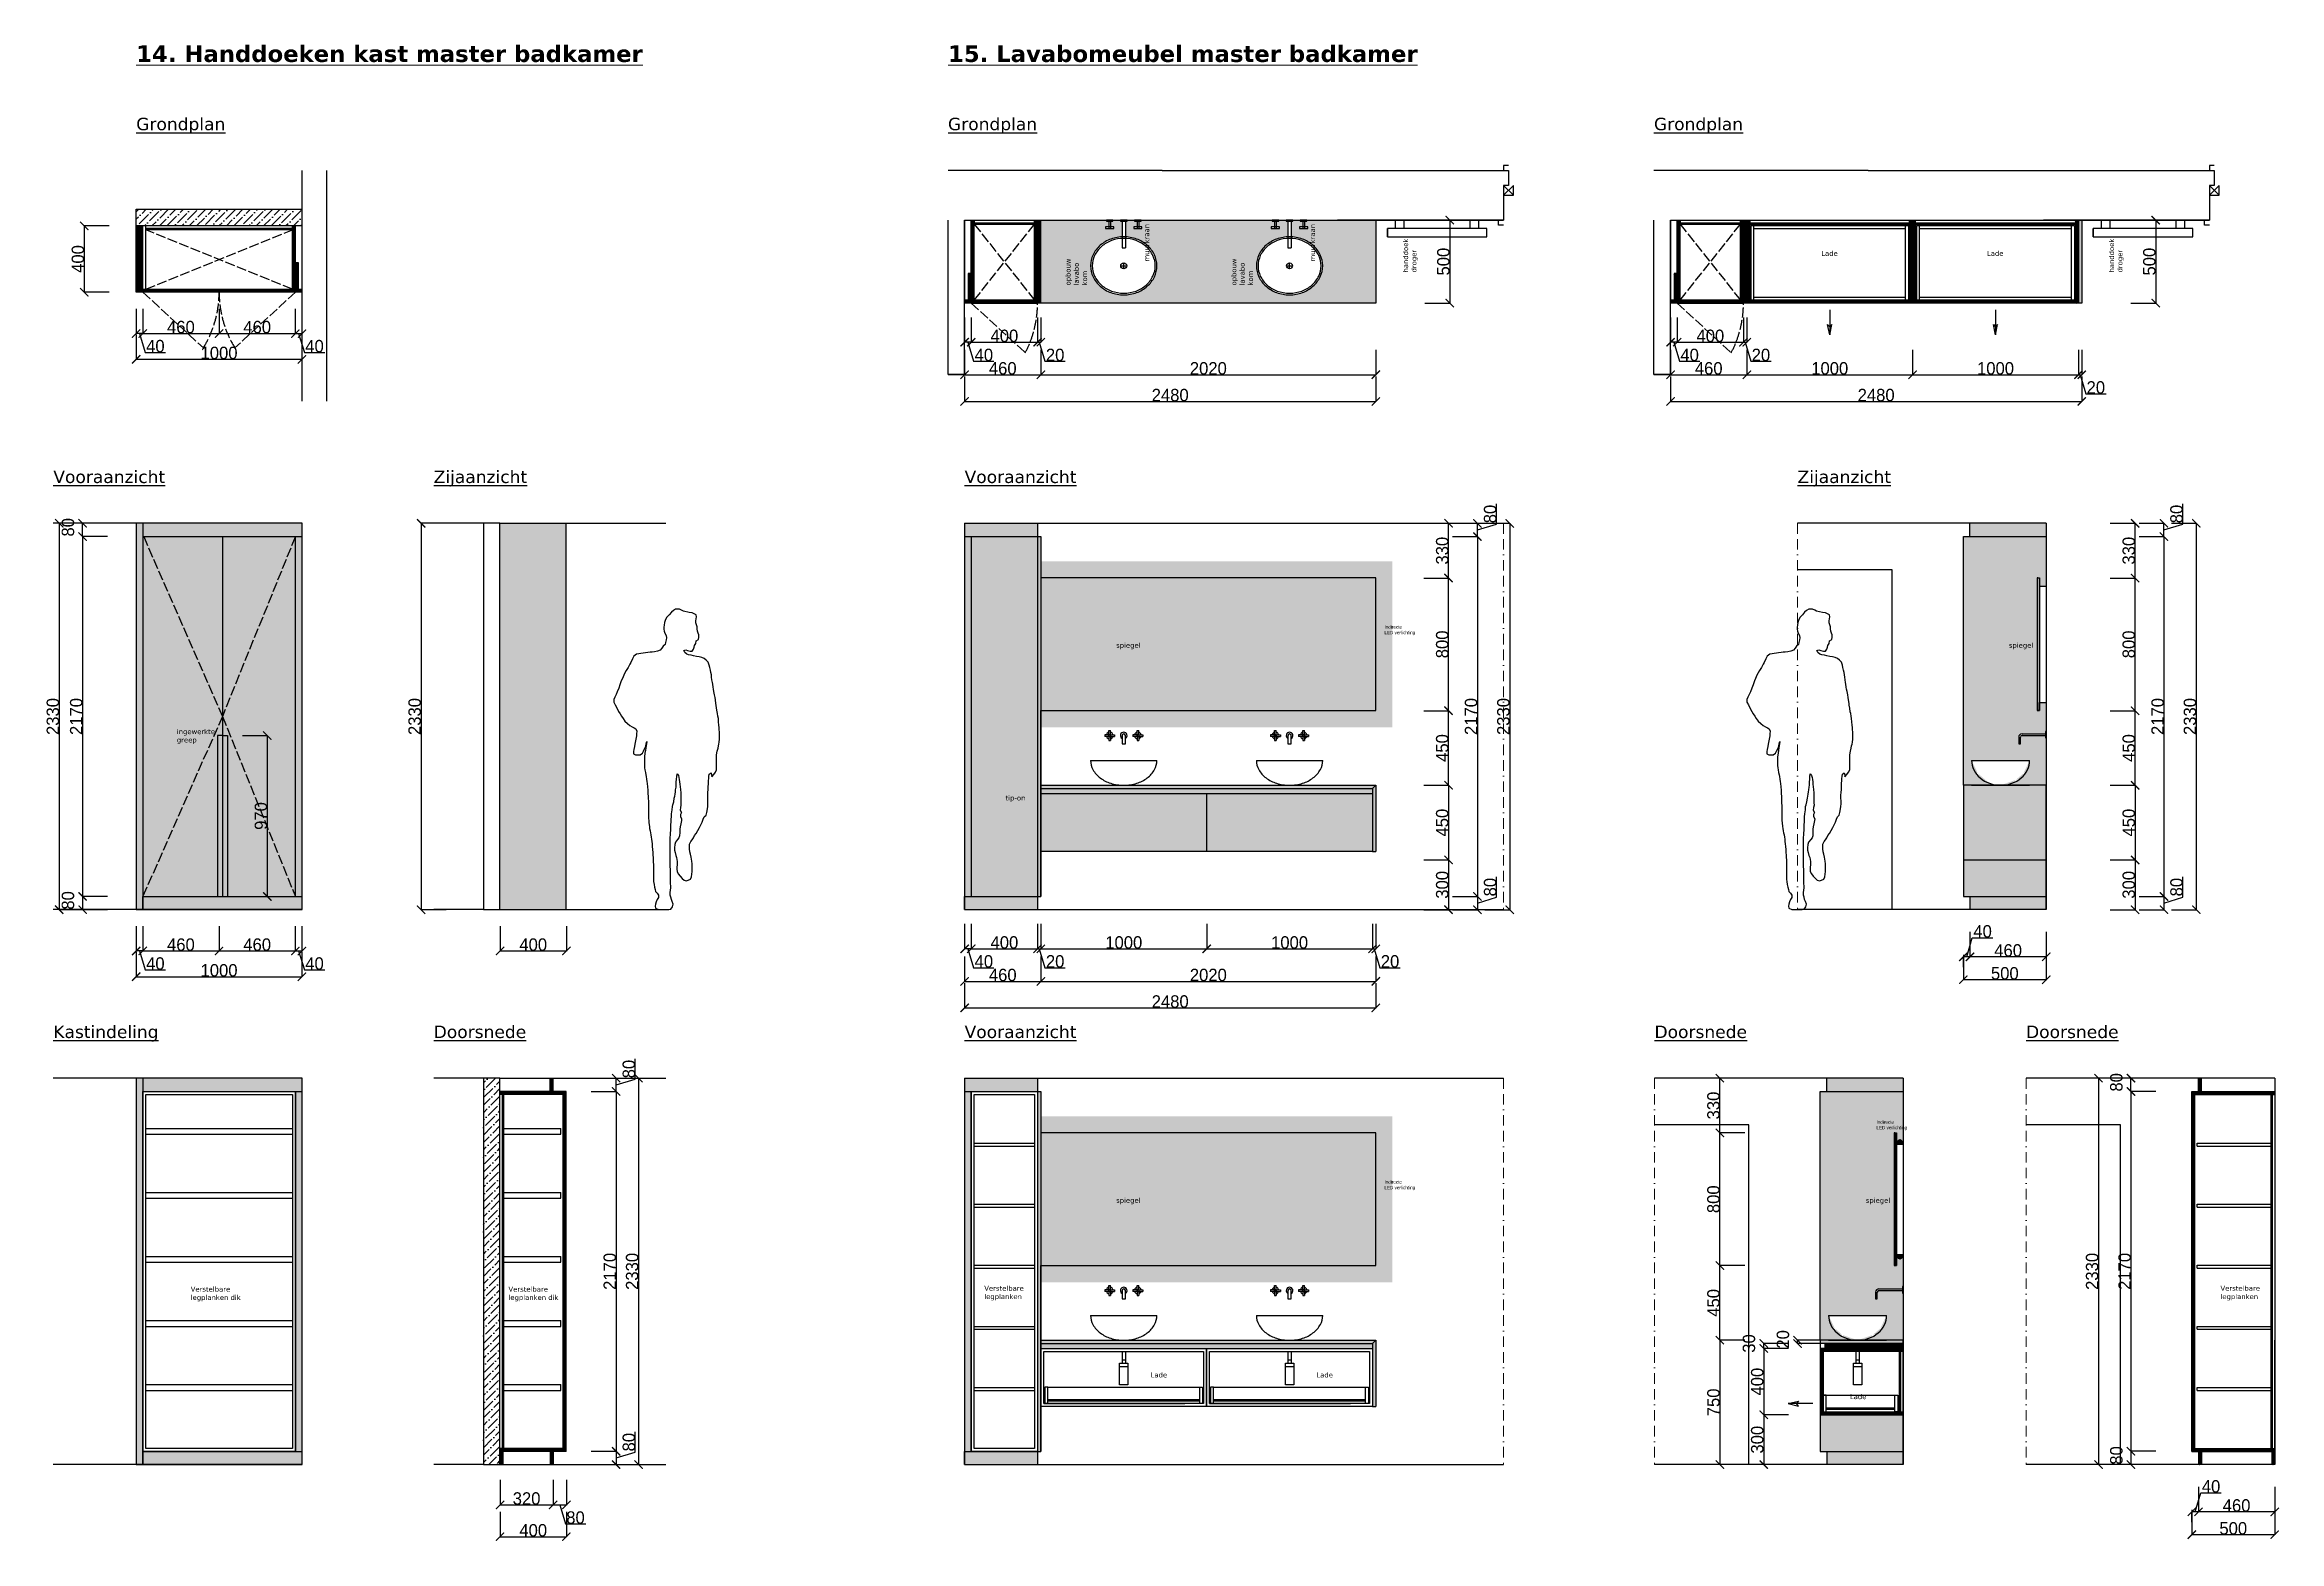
# Model space of a CAD drawing. Header units: millimetres. Extents: x -153917 to -31303, y -39726 to 31262.
# Drawn here: x -101576 to -88097, y -36228 to -27203 of the extents above; entities that cross this region are included whole.
import ezdxf

# ---------------------------------------------------------------- set-up
doc = ezdxf.new("R2010")
doc.units = ezdxf.units.MM
doc.header["$LTSCALE"] = 5
doc.linetypes.add('ACAD_ISO02W100', pattern=[15, 12, -3])
doc.linetypes.add('BORDER', pattern=[44.45, 12.7, -6.35, 12.7, -6.35, 0, -6.35])
for name, color, linetype in [('Bemating', 1, 'Continuous'), ('chauffage', 5, 'Continuous'), ('Deuren', 8, 'Continuous'), ('invulling muren', 252, 'Continuous'), ('Meubel', 8, 'Continuous'), ('Meubels', 8, 'Continuous'), ('muren', 7, 'Continuous'), ('ramen', 8, 'Continuous'), ('spiegel', 141, 'Continuous'), ('Tekst', 7, 'Continuous'), ('Verlichting', 1, 'Continuous')]:
    doc.layers.add(name, color=color, linetype=linetype)
doc.layers.add('H-HELP', color=6, linetype='Continuous', lineweight=5, plot=False)
doc.layers.add('Nummering schrijnwerkerij', color=80, linetype='Continuous', lineweight=0)
doc.layers.add('ruggen kast', color=7, linetype='Continuous', true_color=0xebebeb)
doc.styles.add('Geneva', font='')
doc.styles.get('Geneva').set_extended_font_data('Geneva')
doc.dimstyles.new('amit meubel', dxfattribs={"dimtxt": 75, "dimasz": 50, "dimexe": 1.25, "dimexo": 0.625, "dimtad": 1, "dimtxsty": 'Geneva', "dimblk": 'ARCHTICK', "dimcen": 2.5, "dimadec": 0, "dimazin": 0, "dimtfac": 1, "dimtmove": 1, "dimatfit": 3, "dimfxl": 150, "dimfxlon": 1, "dimarcsym": 0})
doc.dimstyles.new('ISO-25', dxfattribs={"dimtxt": 100, "dimasz": 25, "dimexe": 1.25, "dimexo": 0.625, "dimtad": 1, "dimtxsty": 'Standard', "dimblk": 'ARCHTICK', "dimcen": 2.5, "dimse1": 1, "dimse2": 1, "dimadec": 0, "dimazin": 0, "dimtfac": 1, "dimtmove": 0, "dimatfit": 3, "dimfxl": 1, "dimarcsym": 0})
pattern_1 = [(45, (0, 15039.949), (-6.7351921, 6.7351921), []), (45, (4.49, 15039.949), (-6.7351921, 6.7351921), [])]

msp = doc.modelspace()

# ---------------------------------------------------------------- texts
at = {"layer": 'Nummering schrijnwerkerij', "char_height": 100, "attachment_point": 1}
for s, insert in [('{\\fVerdana|b1|i0|c0|p34;\\L14. Handdoeken kast master badkamer}', (-101023.556, -27207.018)), ('{\\fVerdana|b1|i0|c0|p34;\\L15. Lavabomeubel master badkamer}', (-96127.186, -27207.018))]:
    msp.add_mtext_dynamic_manual_height_columns(s, width=8225.00244, gutter_width=12.5, heights=[0], dxfattribs=dict(at, insert=insert))
at = {"layer": 'spiegel', "char_height": 30, "attachment_point": 1}
for insert in [(-95113.047, -30809.842), (-89728.621, -30809.842), (-95113.047, -34156.721), (-90591.496, -34156.721)]:
    msp.add_mtext_dynamic_manual_height_columns('{\\fVerdana|b0|i0|c0|p34;spiegel}', width=513.71165, gutter_width=12.5, heights=[0], dxfattribs=dict(at, insert=insert))
at = {"layer": 'Tekst', "char_height": 75, "width": 2800, "attachment_point": 1}
for s, insert in [('{\\fVerdana|b0|i0|c0|p34;\\LGrondplan}', (-101023.556, -27643.466)), ('{\\fVerdana|b0|i0|c0|p34;\\LGrondplan}', (-96127.186, -27643.466)), ('{\\fVerdana|b0|i0|c0|p34;\\LGrondplan}', (-91869.251, -27643.466)), ('{\\fVerdana|b0|i0|c0|p34;\\LVooraanzicht}', (-101523.556, -29770.906)), ('{\\fVerdana|b0|i0|c0|p34;\\LZijaanzicht}', (-99229.398, -29770.906)), ('{\\fVerdana|b0|i0|c0|p34;\\LVooraanzicht}', (-96027.186, -29770.906)), ('{\\fVerdana|b0|i0|c0|p34;\\LZijaanzicht}', (-91003.157, -29770.906)), ('{\\fVerdana|b0|i0|c0|p34;\\LKastindeling}', (-101523.556, -33117.785)), ('{\\fVerdana|b0|i0|c0|p34;\\LDoorsnede}', (-99229.398, -33117.785)), ('{\\fVerdana|b0|i0|c0|p34;\\LVooraanzicht}', (-96027.186, -33117.785)), ('{\\fVerdana|b0|i0|c0|p34;\\LDoorsnede}', (-91866.032, -33117.785)), ('{\\fVerdana|b0|i0|c0|p34;\\LDoorsnede}', (-89625.003, -33117.785))]:
    msp.add_mtext(s, dxfattribs=dict(at, insert=insert))
at = {"layer": 'Tekst', "color": 5, "char_height": 30, "attachment_point": 1, "rotation": 90}
for s, insert in [('{\\fVerdana|b0|i0|c0|p34;muurkraan}', (-94943.648, -28510.105)), ('{\\fVerdana|b0|i0|c0|p34;muurkraan}', (-93943.648, -28510.105)), ('{\\fVerdana|b0|i0|c0|p34;handdoek\\Pdroger}', (-93381.976, -28576.399)), ('{\\fVerdana|b0|i0|c0|p34;handdoek\\Pdroger}', (-89124.041, -28576.399)), ('{\\fVerdana|b0|i0|c0|p34;opbouw\\Plavabo\\Pkom}', (-95418.191, -28654.769)), ('{\\fVerdana|b0|i0|c0|p34;opbouw\\Plavabo\\Pkom}', (-94418.191, -28654.769))]:
    msp.add_mtext_dynamic_manual_height_columns(s, width=513.71165, gutter_width=12.5, heights=[0], dxfattribs=dict(at, insert=insert))
at = {"layer": 'Tekst', "char_height": 30}
for s, insert, attachment_point in [('{\\fVerdana|b0|i0|c0|p34;Lade}', (-90860.474, -28446.181), 1), ('{\\fVerdana|b0|i0|c0|p34;Lade}', (-89860.474, -28446.181), 1), ('{\\fVerdana|b0|i0|c0|p34;ingewerkte \\Pgreep}', (-100778.511, -31418.871), 7), ('{\\fVerdana|b0|i0|c0|p34;tip-on}', (-95780.315, -31768.66), 7), ('{\\fVerdana|b0|i0|c0|p34;Verstelbare\\Plegplanken dik}', (-100694.791, -34692.175), 1), ('{\\fVerdana|b0|i0|c0|p34;Verstelbare\\Plegplanken dik}', (-98778.357, -34692.175), 1), ('{\\fVerdana|b0|i0|c0|p34;Verstelbare\\Plegplanken}', (-95908.376, -34686.906), 1), ('{\\fVerdana|b0|i0|c0|p34;Verstelbare\\Plegplanken}', (-88452.193, -34686.906), 1), ('{\\fVerdana|b0|i0|c0|p34;Lade}', (-94905.155, -35209.487), 1), ('{\\fVerdana|b0|i0|c0|p34;Lade}', (-93905.155, -35209.487), 1), ('{\\fVerdana|b0|i0|c0|p34;Lade}', (-90687.693, -35340.414), 1)]:
    msp.add_mtext_dynamic_manual_height_columns(s, width=513.71165, gutter_width=12.5, heights=[0], dxfattribs=dict(at, insert=insert, attachment_point=attachment_point))
at = {"layer": 'Verlichting', "char_height": 20, "width": 322.13845, "attachment_point": 1}
for insert in [(-93494.868, -30704.261), (-90527.303, -33689.565), (-93494.868, -34051.14)]:
    msp.add_mtext('Indirecte\\PLED verlichting', dxfattribs=dict(at, insert=insert))

# ---------------------------------------------------------------- blocks, each defined once
blk = doc.blocks.new('muurkraan bovenaanzicht')
at = {"layer": 'Meubel'}
for p, q in [((-90, -5), (-90, -50)), ((-80, -5), (-80, -50)), ((-10, -5), (-10, -166)), ((10, -5), (10, -166)), ((80, -5), (80, -50)), ((90, -5), (90, -50)), ((-10, -166), (10, -166))]:
    blk.add_line(p, q, dxfattribs=at)
for points in [[(-105, -5), (-65, -5), (-65, 0), (-105, 0)], [(-20, -5), (20, -5), (20, 0), (-20, 0)], [(65, -5), (105, -5), (105, 0), (65, 0)], [(-110, -50), (-60, -50), (-60, -40), (-110, -40)], [(60, -50), (110, -50), (110, -40), (60, -40)]]:
    blk.add_lwpolyline(points, close=True, dxfattribs=at)
blk = doc.blocks.new('_ArchTick')
at = {"color": 0, "linetype": 'ByBlock', "const_width": 0.15}
blk.add_lwpolyline([(-0.5, -0.5), (0.5, 0.5)], dxfattribs=at)
blk = doc.blocks.new('*D1029')
at = {"layer": 'Bemating', "color": 0, "lineweight": -2, "transparency": 16777216}
for p, q in [((-101187, -28295), (-101338, -28295)), ((-101337, -28295), (-101337, -28695)), ((-101187, -28695), (-101338, -28695))]:
    blk.add_line(p, q, dxfattribs=at)
at = {"layer": 'Defpoints', "color": 0, "transparency": 16777216}
for p in [(-101024, -28295), (-101337, -28695), (-101024, -28695)]:
    blk.add_point(p, dxfattribs=at)
at = {"layer": 'Bemating', "color": 0, "lineweight": -2, "transparency": 16777216, "xscale": 50, "yscale": 50, "zscale": 50}
for p, rotation in [((-101337, -28295), 90), ((-101337, -28695), 270)]:
    blk.add_blockref('_ArchTick', p, dxfattribs=dict(at, rotation=rotation))
at = {"layer": 'Bemating', "color": 0, "transparency": 16777216, "insert": (-101375, -28495), "char_height": 75, "attachment_point": 5, "rotation": 90, "style": 'Geneva'}
blk.add_mtext('400', dxfattribs=at)
blk = doc.blocks.new('*D1030')
at = {"layer": 'Bemating', "color": 0, "lineweight": -2, "transparency": 16777216}
for p, q in [((-101024, -28950), (-101024, -29101)), ((-100024, -28950), (-100024, -29101)), ((-101024, -29100), (-100024, -29100))]:
    blk.add_line(p, q, dxfattribs=at)
at = {"layer": 'Defpoints', "color": 0, "transparency": 16777216}
for p in [(-101024, -28695), (-100024, -28695), (-100024, -29100)]:
    blk.add_point(p, dxfattribs=at)
at = {"layer": 'Bemating', "color": 0, "lineweight": -2, "transparency": 16777216, "xscale": 50, "yscale": 50, "zscale": 50, "rotation": 180}
blk.add_blockref('_ArchTick', (-101024, -29100), dxfattribs=at)
at = {"layer": 'Bemating', "color": 0, "lineweight": -2, "transparency": 16777216, "xscale": 50, "yscale": 50, "zscale": 50}
blk.add_blockref('_ArchTick', (-100024, -29100), dxfattribs=at)
at = {"layer": 'Bemating', "color": 0, "transparency": 16777216, "insert": (-100524, -29062), "char_height": 75, "attachment_point": 5, "style": 'Geneva'}
blk.add_mtext('1000', dxfattribs=at)
blk = doc.blocks.new('*D1031')
at = {"layer": 'Bemating', "color": 0, "lineweight": -2, "transparency": 16777216}
for p, q in [((-100984, -28795), (-100984, -28946)), ((-100524, -28795), (-100524, -28946)), ((-100984, -28945), (-100524, -28945))]:
    blk.add_line(p, q, dxfattribs=at)
at = {"layer": 'Defpoints', "color": 0, "transparency": 16777216}
for p in [(-100984, -28695), (-100524, -28695), (-100524, -28945)]:
    blk.add_point(p, dxfattribs=at)
at = {"layer": 'Bemating', "color": 0, "lineweight": -2, "transparency": 16777216, "xscale": 50, "yscale": 50, "zscale": 50, "rotation": 180}
blk.add_blockref('_ArchTick', (-100984, -28945), dxfattribs=at)
at = {"layer": 'Bemating', "color": 0, "lineweight": -2, "transparency": 16777216, "xscale": 50, "yscale": 50, "zscale": 50}
blk.add_blockref('_ArchTick', (-100524, -28945), dxfattribs=at)
at = {"layer": 'Bemating', "color": 0, "transparency": 16777216, "insert": (-100754, -28906), "char_height": 75, "attachment_point": 5, "style": 'Geneva'}
blk.add_mtext('460', dxfattribs=at)
blk = doc.blocks.new('*D1032')
at = {"layer": 'Bemating', "color": 0, "lineweight": -2, "transparency": 16777216}
for p, q in [((-100524, -28795), (-100524, -28946)), ((-100064, -28795), (-100064, -28946)), ((-100524, -28945), (-100064, -28945))]:
    blk.add_line(p, q, dxfattribs=at)
at = {"layer": 'Defpoints', "color": 0, "transparency": 16777216}
for p in [(-100524, -28695), (-100064, -28695), (-100064, -28945)]:
    blk.add_point(p, dxfattribs=at)
at = {"layer": 'Bemating', "color": 0, "lineweight": -2, "transparency": 16777216, "xscale": 50, "yscale": 50, "zscale": 50, "rotation": 180}
blk.add_blockref('_ArchTick', (-100524, -28945), dxfattribs=at)
at = {"layer": 'Bemating', "color": 0, "lineweight": -2, "transparency": 16777216, "xscale": 50, "yscale": 50, "zscale": 50}
blk.add_blockref('_ArchTick', (-100064, -28945), dxfattribs=at)
at = {"layer": 'Bemating', "color": 0, "transparency": 16777216, "insert": (-100294, -28906), "char_height": 75, "attachment_point": 5, "style": 'Geneva'}
blk.add_mtext('460', dxfattribs=at)
blk = doc.blocks.new('*D1033')
at = {"layer": 'Bemating', "color": 0, "lineweight": -2, "transparency": 16777216}
for p, q in [((-100064, -28795), (-100064, -28946)), ((-100024, -28795), (-100024, -28946)), ((-100064, -28945), (-100024, -28945)), ((-100044, -28945), (-100009, -29059)), ((-100009, -29059), (-99886, -29059))]:
    blk.add_line(p, q, dxfattribs=at)
at = {"layer": 'Defpoints', "color": 0, "transparency": 16777216}
for p in [(-100064, -28695), (-100024, -28695), (-100024, -28945)]:
    blk.add_point(p, dxfattribs=at)
at = {"layer": 'Bemating', "color": 0, "lineweight": -2, "transparency": 16777216, "xscale": 50, "yscale": 50, "zscale": 50, "rotation": 180}
blk.add_blockref('_ArchTick', (-100064, -28945), dxfattribs=at)
at = {"layer": 'Bemating', "color": 0, "lineweight": -2, "transparency": 16777216, "xscale": 50, "yscale": 50, "zscale": 50}
blk.add_blockref('_ArchTick', (-100024, -28945), dxfattribs=at)
at = {"layer": 'Bemating', "color": 0, "transparency": 16777216, "insert": (-99948, -29021), "char_height": 75, "attachment_point": 5, "style": 'Geneva'}
blk.add_mtext('40', dxfattribs=at)
blk = doc.blocks.new('*D1034')
at = {"layer": 'Bemating', "color": 0, "lineweight": -2, "transparency": 16777216}
for p, q in [((-101024, -28795), (-101024, -28946)), ((-100984, -28795), (-100984, -28946)), ((-100984, -28945), (-101024, -28945)), ((-101004, -28945), (-100969, -29059)), ((-100969, -29059), (-100846, -29059))]:
    blk.add_line(p, q, dxfattribs=at)
at = {"layer": 'Defpoints', "color": 0, "transparency": 16777216}
for p in [(-101024, -28695), (-100984, -28695), (-101024, -28945)]:
    blk.add_point(p, dxfattribs=at)
at = {"layer": 'Bemating', "color": 0, "lineweight": -2, "transparency": 16777216, "xscale": 50, "yscale": 50, "zscale": 50, "rotation": 180}
blk.add_blockref('_ArchTick', (-101024, -28945), dxfattribs=at)
at = {"layer": 'Bemating', "color": 0, "lineweight": -2, "transparency": 16777216, "xscale": 50, "yscale": 50, "zscale": 50}
blk.add_blockref('_ArchTick', (-100984, -28945), dxfattribs=at)
at = {"layer": 'Bemating', "color": 0, "transparency": 16777216, "insert": (-100908, -29021), "char_height": 75, "attachment_point": 5, "style": 'Geneva'}
blk.add_mtext('40', dxfattribs=at)
blk = doc.blocks.new('*D1035')
at = {"layer": 'Bemating', "color": 0, "lineweight": -2, "transparency": 16777216}
for p, q in [((-100383, -31369), (-100232, -31369)), ((-100233, -31369), (-100233, -32339)), ((-100383, -32339), (-100232, -32339))]:
    blk.add_line(p, q, dxfattribs=at)
at = {"layer": 'Defpoints', "color": 0, "transparency": 16777216}
for p in [(-100474, -31369), (-100474, -32339), (-100233, -32339)]:
    blk.add_point(p, dxfattribs=at)
at = {"layer": 'Bemating', "color": 0, "lineweight": -2, "transparency": 16777216, "xscale": 50, "yscale": 50, "zscale": 50}
for p, rotation in [((-100233, -31369), 90), ((-100233, -32339), 270)]:
    blk.add_blockref('_ArchTick', p, dxfattribs=dict(at, rotation=rotation))
at = {"layer": 'Bemating', "color": 0, "transparency": 16777216, "insert": (-100271, -31854), "char_height": 75, "attachment_point": 5, "rotation": 90, "style": 'Geneva'}
blk.add_mtext('970', dxfattribs=at)
blk = doc.blocks.new('mens02')
at = {"ltscale": 20}
blk.add_lwpolyline([(305, 1329), (303, 1342), (301, 1359), (299, 1370), (296, 1385), (294, 1402), (293, 1415), (290, 1430), (287, 1445), (283, 1461), (280, 1475), (274, 1493), (262, 1505), (250, 1515), (236, 1520), (220, 1524), (203, 1527), (185, 1530), (172, 1534), (156, 1537), (144, 1540), (132, 1551), (126, 1563), (138, 1567), (149, 1563), (165, 1559), (178, 1558), (186, 1570), (190, 1582), (192, 1593), (199, 1605), (202, 1620), (215, 1629), (217, 1643), (217, 1657), (214, 1668), (209, 1680), (208, 1693), (208, 1705), (203, 1718), (199, 1729), (199, 1741), (202, 1754), (203, 1766), (201, 1777), (190, 1784), (177, 1789), (159, 1792), (124, 1800), (113, 1805), (100, 1811), (89, 1811), (77, 1811), (64, 1804), (52, 1793), (38, 1777), (22, 1761), (14, 1743), (10, 1731), (8, 1715), (7, 1703), (7, 1692), (8, 1679), (12, 1667), (20, 1654), (22, 1639), (21, 1627), (17, 1611), (15, 1598), (3, 1588), (-6, 1577), (-15, 1565), (-32, 1558), (-50, 1555), (-65, 1552), (-77, 1552), (-90, 1550), (-105, 1548), (-118, 1547), (-132, 1545), (-145, 1543), (-159, 1540), (-174, 1529), (-183, 1513), (-193, 1491), (-198, 1480), (-209, 1460), (-220, 1442), (-228, 1428), (-236, 1414), (-244, 1393), (-251, 1380), (-255, 1367), (-259, 1355), (-266, 1335), (-275, 1313), (-282, 1297), (-290, 1282), (-296, 1268), (-296, 1252), (-287, 1234), (-276, 1212), (-267, 1194), (-258, 1180), (-249, 1166), (-240, 1153), (-228, 1137), (-213, 1122), (-198, 1111), (-185, 1103), (-173, 1096), (-162, 1090), (-156, 1077), (-158, 1060), (-159, 1048), (-161, 1037), (-165, 1017), (-169, 998), (-171, 983), (-174, 965), (-176, 953), (-177, 939), (-165, 933), (-149, 934), (-137, 934), (-123, 944), (-117, 956), (-110, 970), (-103, 986), (-101, 1000), (-97, 1013), (-99, 1000), (-101, 989), (-103, 973), (-105, 962), (-108, 943), (-111, 922), (-111, 906), (-111, 894), (-111, 882), (-111, 870), (-110, 855), (-108, 843), (-105, 827), (-102, 813), (-100, 802), (-98, 787), (-96, 773), (-94, 760), (-92, 740), (-90, 721), (-90, 700), (-88, 682), (-88, 669), (-87, 657), (-87, 643), (-86, 627), (-86, 605), (-86, 592), (-86, 570), (-86, 550), (-85, 537), (-84, 523), (-81, 501), (-80, 490), (-77, 476), (-75, 464), (-72, 451), (-70, 437), (-68, 424), (-67, 410), (-65, 396), (-64, 380), (-62, 362), (-61, 344), (-60, 329), (-59, 314), (-58, 301), (-58, 290), (-57, 268), (-57, 255), (-57, 243), (-57, 221), (-57, 203), (-57, 182), (-56, 170), (-53, 152), (-50, 136), (-46, 121), (-44, 110), (-34, 99), (-26, 87), (-26, 74), (-33, 62), (-40, 47), (-44, 32), (-46, 20), (-43, 8), (-26, 1), (-11, 0), (0, 0), (18, 0), (36, 0), (48, 3), (59, 17), (63, 32), (57, 49), (52, 61), (48, 76), (44, 87), (44, 104), (47, 118), (48, 132), (48, 143), (47, 155), (47, 176), (47, 194), (47, 212), (47, 226), (46, 242), (45, 260), (44, 279), (44, 299), (44, 321), (44, 335), (44, 346), (44, 368), (44, 385), (44, 405), (45, 424), (45, 436), (46, 450), (47, 463), (48, 477), (49, 500), (49, 513), (50, 528), (51, 545), (52, 560), (53, 578), (55, 589), (57, 602), (58, 621), (61, 632), (66, 651), (69, 672), (72, 685), (74, 696), (76, 710), (77, 723), (80, 739), (81, 751), (81, 767), (83, 788), (84, 800), (86, 819), (94, 808), (97, 797), (99, 785), (101, 770), (102, 756), (104, 741), (106, 725), (108, 705), (108, 691), (108, 676), (108, 659), (108, 644), (109, 630), (106, 615), (104, 600), (112, 586), (106, 573), (106, 562), (113, 548), (112, 537), (108, 518), (104, 500), (102, 486), (102, 465), (101, 445), (97, 433), (89, 422), (76, 406), (72, 392), (70, 372), (70, 358), (74, 344), (78, 327), (83, 315), (85, 303), (87, 290), (87, 273), (85, 255), (85, 244), (86, 230), (93, 215), (104, 201), (117, 188), (128, 177), (141, 174), (154, 178), (167, 183), (173, 198), (176, 213), (178, 230), (178, 246), (178, 261), (178, 276), (176, 292), (174, 304), (171, 317), (167, 334), (163, 348), (162, 367), (162, 381), (162, 394), (170, 410), (177, 421), (185, 433), (192, 448), (201, 460), (211, 478), (221, 496), (228, 508), (237, 527), (244, 546), (250, 560), (261, 569), (265, 585), (269, 607), (271, 621), (272, 637), (272, 656), (271, 673), (271, 688), (272, 708), (274, 723), (274, 738), (275, 760), (276, 779), (277, 791), (278, 802), (280, 816), (291, 825), (294, 813), (295, 801), (307, 814), (317, 828), (324, 843), (324, 860), (324, 871), (324, 888), (324, 901), (324, 920), (324, 933), (328, 955), (333, 973), (335, 987), (338, 998), (340, 1010), (342, 1028), (342, 1039), (342, 1059), (342, 1071), (341, 1087), (340, 1098), (338, 1113), (336, 1133), (335, 1152), (332, 1166), (330, 1182), (327, 1193), (324, 1214), (321, 1232), (320, 1243), (317, 1265), (315, 1279), (312, 1296), (308, 1316)], close=True, dxfattribs=at)
blk = doc.blocks.new('*D1037')
at = {"layer": 'Bemating', "color": 0, "lineweight": -2, "transparency": 16777216}
for p, q in [((-101338, -30089), (-101489, -30089)), ((-101488, -30089), (-101488, -32419)), ((-101338, -32419), (-101489, -32419))]:
    blk.add_line(p, q, dxfattribs=at)
at = {"layer": 'Defpoints', "color": 0, "transparency": 16777216}
for p in [(-101024, -30089), (-101488, -32419), (-101024, -32419)]:
    blk.add_point(p, dxfattribs=at)
at = {"layer": 'Bemating', "color": 0, "lineweight": -2, "transparency": 16777216, "xscale": 50, "yscale": 50, "zscale": 50}
for p, rotation in [((-101488, -30089), 90), ((-101488, -32419), 270)]:
    blk.add_blockref('_ArchTick', p, dxfattribs=dict(at, rotation=rotation))
at = {"layer": 'Bemating', "color": 0, "transparency": 16777216, "insert": (-101526, -31254), "char_height": 75, "attachment_point": 5, "rotation": 90, "style": 'Geneva'}
blk.add_mtext('2330', dxfattribs=at)
blk = doc.blocks.new('*D1038')
at = {"layer": 'Bemating', "color": 0, "lineweight": -2, "transparency": 16777216}
for p, q in [((-101197, -30169), (-101348, -30169)), ((-101347, -30169), (-101347, -32339)), ((-101197, -32339), (-101348, -32339))]:
    blk.add_line(p, q, dxfattribs=at)
at = {"layer": 'Defpoints', "color": 0, "transparency": 16777216}
for p in [(-100984, -30169), (-101347, -32339), (-100984, -32339)]:
    blk.add_point(p, dxfattribs=at)
at = {"layer": 'Bemating', "color": 0, "lineweight": -2, "transparency": 16777216, "xscale": 50, "yscale": 50, "zscale": 50}
for p, rotation in [((-101347, -30169), 90), ((-101347, -32339), 270)]:
    blk.add_blockref('_ArchTick', p, dxfattribs=dict(at, rotation=rotation))
at = {"layer": 'Bemating', "color": 0, "transparency": 16777216, "insert": (-101385, -31254), "char_height": 75, "attachment_point": 5, "rotation": 90, "style": 'Geneva'}
blk.add_mtext('2170', dxfattribs=at)
blk = doc.blocks.new('*D1039')
at = {"layer": 'Bemating', "color": 0, "lineweight": -2, "transparency": 16777216}
for p, q in [((-101197, -32339), (-101348, -32339)), ((-101347, -32339), (-101347, -32419)), ((-101197, -32419), (-101348, -32419))]:
    blk.add_line(p, q, dxfattribs=at)
at = {"layer": 'Defpoints', "color": 0, "transparency": 16777216}
for p in [(-100984, -32339), (-101347, -32419), (-100984, -32419)]:
    blk.add_point(p, dxfattribs=at)
at = {"layer": 'Bemating', "color": 0, "lineweight": -2, "transparency": 16777216, "xscale": 50, "yscale": 50, "zscale": 50}
for p, rotation in [((-101347, -32339), 90), ((-101347, -32419), 270)]:
    blk.add_blockref('_ArchTick', p, dxfattribs=dict(at, rotation=rotation))
at = {"layer": 'Bemating', "color": 0, "transparency": 16777216, "insert": (-101435, -32363), "char_height": 75, "attachment_point": 5, "rotation": 90, "style": 'Geneva'}
blk.add_mtext('80', dxfattribs=at)
blk = doc.blocks.new('*D1040')
at = {"layer": 'Bemating', "color": 0, "lineweight": -2, "transparency": 16777216}
for p, q in [((-101197, -30089), (-101348, -30089)), ((-101197, -30169), (-101348, -30169)), ((-101347, -30169), (-101347, -30089))]:
    blk.add_line(p, q, dxfattribs=at)
at = {"layer": 'Defpoints', "color": 0, "transparency": 16777216}
for p in [(-101347, -30089), (-101024, -30089), (-100984, -30169)]:
    blk.add_point(p, dxfattribs=at)
at = {"layer": 'Bemating', "color": 0, "lineweight": -2, "transparency": 16777216, "xscale": 50, "yscale": 50, "zscale": 50}
for p, rotation in [((-101347, -30089), 90), ((-101347, -30169), 270)]:
    blk.add_blockref('_ArchTick', p, dxfattribs=dict(at, rotation=rotation))
at = {"layer": 'Bemating', "color": 0, "transparency": 16777216, "insert": (-101435, -30113), "char_height": 75, "attachment_point": 5, "rotation": 90, "style": 'Geneva'}
blk.add_mtext('80', dxfattribs=at)
blk = doc.blocks.new('*D1041')
at = {"layer": 'Bemating', "color": 0, "lineweight": -2, "transparency": 16777216}
for p, q in [((-99155, -30089), (-99307, -30089)), ((-99305, -30089), (-99305, -32419)), ((-99155, -32419), (-99307, -32419))]:
    blk.add_line(p, q, dxfattribs=at)
at = {"layer": 'Defpoints', "color": 0, "transparency": 16777216}
for p in [(-98929, -30089), (-99305, -32419), (-98929, -32419)]:
    blk.add_point(p, dxfattribs=at)
at = {"layer": 'Bemating', "color": 0, "lineweight": -2, "transparency": 16777216, "xscale": 50, "yscale": 50, "zscale": 50}
for p, rotation in [((-99305, -30089), 90), ((-99305, -32419), 270)]:
    blk.add_blockref('_ArchTick', p, dxfattribs=dict(at, rotation=rotation))
at = {"layer": 'Bemating', "color": 0, "transparency": 16777216, "insert": (-99344, -31254), "char_height": 75, "attachment_point": 5, "rotation": 90, "style": 'Geneva'}
blk.add_mtext('2330', dxfattribs=at)
blk = doc.blocks.new('*D1042')
at = {"layer": 'Bemating', "color": 0, "lineweight": -2, "transparency": 16777216}
for p, q in [((-101024, -32673), (-101024, -32824)), ((-100024, -32673), (-100024, -32824)), ((-101024, -32823), (-100024, -32823))]:
    blk.add_line(p, q, dxfattribs=at)
at = {"layer": 'Defpoints', "color": 0, "transparency": 16777216}
for p in [(-101024, -32419), (-100024, -32419), (-100024, -32823)]:
    blk.add_point(p, dxfattribs=at)
at = {"layer": 'Bemating', "color": 0, "lineweight": -2, "transparency": 16777216, "xscale": 50, "yscale": 50, "zscale": 50, "rotation": 180}
blk.add_blockref('_ArchTick', (-101024, -32823), dxfattribs=at)
at = {"layer": 'Bemating', "color": 0, "lineweight": -2, "transparency": 16777216, "xscale": 50, "yscale": 50, "zscale": 50}
blk.add_blockref('_ArchTick', (-100024, -32823), dxfattribs=at)
at = {"layer": 'Bemating', "color": 0, "transparency": 16777216, "insert": (-100524, -32785), "char_height": 75, "attachment_point": 5, "style": 'Geneva'}
blk.add_mtext('1000', dxfattribs=at)
blk = doc.blocks.new('*D1043')
at = {"layer": 'Bemating', "color": 0, "lineweight": -2, "transparency": 16777216}
for p, q in [((-100984, -32518), (-100984, -32669)), ((-100524, -32518), (-100524, -32669)), ((-100984, -32668), (-100524, -32668))]:
    blk.add_line(p, q, dxfattribs=at)
at = {"layer": 'Defpoints', "color": 0, "transparency": 16777216}
for p in [(-100984, -32419), (-100524, -32419), (-100524, -32668)]:
    blk.add_point(p, dxfattribs=at)
at = {"layer": 'Bemating', "color": 0, "lineweight": -2, "transparency": 16777216, "xscale": 50, "yscale": 50, "zscale": 50, "rotation": 180}
blk.add_blockref('_ArchTick', (-100984, -32668), dxfattribs=at)
at = {"layer": 'Bemating', "color": 0, "lineweight": -2, "transparency": 16777216, "xscale": 50, "yscale": 50, "zscale": 50}
blk.add_blockref('_ArchTick', (-100524, -32668), dxfattribs=at)
at = {"layer": 'Bemating', "color": 0, "transparency": 16777216, "insert": (-100754, -32630), "char_height": 75, "attachment_point": 5, "style": 'Geneva'}
blk.add_mtext('460', dxfattribs=at)
blk = doc.blocks.new('*D1044')
at = {"layer": 'Bemating', "color": 0, "lineweight": -2, "transparency": 16777216}
for p, q in [((-100524, -32518), (-100524, -32669)), ((-100064, -32518), (-100064, -32669)), ((-100524, -32668), (-100064, -32668))]:
    blk.add_line(p, q, dxfattribs=at)
at = {"layer": 'Defpoints', "color": 0, "transparency": 16777216}
for p in [(-100524, -32419), (-100064, -32419), (-100064, -32668)]:
    blk.add_point(p, dxfattribs=at)
at = {"layer": 'Bemating', "color": 0, "lineweight": -2, "transparency": 16777216, "xscale": 50, "yscale": 50, "zscale": 50, "rotation": 180}
blk.add_blockref('_ArchTick', (-100524, -32668), dxfattribs=at)
at = {"layer": 'Bemating', "color": 0, "lineweight": -2, "transparency": 16777216, "xscale": 50, "yscale": 50, "zscale": 50}
blk.add_blockref('_ArchTick', (-100064, -32668), dxfattribs=at)
at = {"layer": 'Bemating', "color": 0, "transparency": 16777216, "insert": (-100294, -32630), "char_height": 75, "attachment_point": 5, "style": 'Geneva'}
blk.add_mtext('460', dxfattribs=at)
blk = doc.blocks.new('*D1045')
at = {"layer": 'Bemating', "color": 0, "lineweight": -2, "transparency": 16777216}
for p, q in [((-100064, -32518), (-100064, -32669)), ((-100024, -32518), (-100024, -32669)), ((-100064, -32668), (-100024, -32668)), ((-100044, -32668), (-100009, -32782)), ((-100009, -32782), (-99886, -32782))]:
    blk.add_line(p, q, dxfattribs=at)
at = {"layer": 'Defpoints', "color": 0, "transparency": 16777216}
for p in [(-100064, -32419), (-100024, -32419), (-100024, -32668)]:
    blk.add_point(p, dxfattribs=at)
at = {"layer": 'Bemating', "color": 0, "lineweight": -2, "transparency": 16777216, "xscale": 50, "yscale": 50, "zscale": 50, "rotation": 180}
blk.add_blockref('_ArchTick', (-100064, -32668), dxfattribs=at)
at = {"layer": 'Bemating', "color": 0, "lineweight": -2, "transparency": 16777216, "xscale": 50, "yscale": 50, "zscale": 50}
blk.add_blockref('_ArchTick', (-100024, -32668), dxfattribs=at)
at = {"layer": 'Bemating', "color": 0, "transparency": 16777216, "insert": (-99948, -32744), "char_height": 75, "attachment_point": 5, "style": 'Geneva'}
blk.add_mtext('40', dxfattribs=at)
blk = doc.blocks.new('*D1046')
at = {"layer": 'Bemating', "color": 0, "lineweight": -2, "transparency": 16777216}
for p, q in [((-101024, -32518), (-101024, -32669)), ((-100984, -32518), (-100984, -32669)), ((-100984, -32668), (-101024, -32668)), ((-101004, -32668), (-100969, -32782)), ((-100969, -32782), (-100846, -32782))]:
    blk.add_line(p, q, dxfattribs=at)
at = {"layer": 'Defpoints', "color": 0, "transparency": 16777216}
for p in [(-101024, -32419), (-100984, -32419), (-101024, -32668)]:
    blk.add_point(p, dxfattribs=at)
at = {"layer": 'Bemating', "color": 0, "lineweight": -2, "transparency": 16777216, "xscale": 50, "yscale": 50, "zscale": 50, "rotation": 180}
blk.add_blockref('_ArchTick', (-101024, -32668), dxfattribs=at)
at = {"layer": 'Bemating', "color": 0, "lineweight": -2, "transparency": 16777216, "xscale": 50, "yscale": 50, "zscale": 50}
blk.add_blockref('_ArchTick', (-100984, -32668), dxfattribs=at)
at = {"layer": 'Bemating', "color": 0, "transparency": 16777216, "insert": (-100908, -32744), "char_height": 75, "attachment_point": 5, "style": 'Geneva'}
blk.add_mtext('40', dxfattribs=at)
blk = doc.blocks.new('*D1047')
at = {"layer": 'Bemating', "color": 0, "lineweight": -2, "transparency": 16777216}
for p, q in [((-98829, -32518), (-98829, -32669)), ((-98429, -32518), (-98429, -32669)), ((-98829, -32668), (-98429, -32668))]:
    blk.add_line(p, q, dxfattribs=at)
at = {"layer": 'Defpoints', "color": 0, "transparency": 16777216}
for p in [(-98829, -32419), (-98429, -32419), (-98429, -32668)]:
    blk.add_point(p, dxfattribs=at)
at = {"layer": 'Bemating', "color": 0, "lineweight": -2, "transparency": 16777216, "xscale": 50, "yscale": 50, "zscale": 50, "rotation": 180}
blk.add_blockref('_ArchTick', (-98829, -32668), dxfattribs=at)
at = {"layer": 'Bemating', "color": 0, "lineweight": -2, "transparency": 16777216, "xscale": 50, "yscale": 50, "zscale": 50}
blk.add_blockref('_ArchTick', (-98429, -32668), dxfattribs=at)
at = {"layer": 'Bemating', "color": 0, "transparency": 16777216, "insert": (-98629, -32630), "char_height": 75, "attachment_point": 5, "style": 'Geneva'}
blk.add_mtext('400', dxfattribs=at)
blk = doc.blocks.new('*D1048')
at = {"layer": 'Bemating', "color": 0, "lineweight": -2, "transparency": 16777216}
for p, q in [((-98829, -36050), (-98829, -36201)), ((-98429, -36050), (-98429, -36201)), ((-98829, -36200), (-98429, -36200))]:
    blk.add_line(p, q, dxfattribs=at)
at = {"layer": 'Defpoints', "color": 0, "transparency": 16777216}
for p in [(-98429, -35685), (-98829, -35765), (-98429, -36200)]:
    blk.add_point(p, dxfattribs=at)
at = {"layer": 'Bemating', "color": 0, "lineweight": -2, "transparency": 16777216, "xscale": 50, "yscale": 50, "zscale": 50, "rotation": 180}
blk.add_blockref('_ArchTick', (-98829, -36200), dxfattribs=at)
at = {"layer": 'Bemating', "color": 0, "lineweight": -2, "transparency": 16777216, "xscale": 50, "yscale": 50, "zscale": 50}
blk.add_blockref('_ArchTick', (-98429, -36200), dxfattribs=at)
at = {"layer": 'Bemating', "color": 0, "transparency": 16777216, "insert": (-98629, -36162), "char_height": 75, "attachment_point": 5, "style": 'Geneva'}
blk.add_mtext('400', dxfattribs=at)
blk = doc.blocks.new('*D1049')
at = {"layer": 'Bemating', "color": 0, "lineweight": -2, "transparency": 16777216}
for p, q in [((-98829, -35858), (-98829, -36010)), ((-98509, -35858), (-98509, -36010)), ((-98829, -36008), (-98509, -36008))]:
    blk.add_line(p, q, dxfattribs=at)
at = {"layer": 'Defpoints', "color": 0, "transparency": 16777216}
for p in [(-98829, -35765), (-98509, -35765), (-98509, -36008)]:
    blk.add_point(p, dxfattribs=at)
at = {"layer": 'Bemating', "color": 0, "lineweight": -2, "transparency": 16777216, "xscale": 50, "yscale": 50, "zscale": 50, "rotation": 180}
blk.add_blockref('_ArchTick', (-98829, -36008), dxfattribs=at)
at = {"layer": 'Bemating', "color": 0, "lineweight": -2, "transparency": 16777216, "xscale": 50, "yscale": 50, "zscale": 50}
blk.add_blockref('_ArchTick', (-98509, -36008), dxfattribs=at)
at = {"layer": 'Bemating', "color": 0, "transparency": 16777216, "insert": (-98669, -35970), "char_height": 75, "attachment_point": 5, "style": 'Geneva'}
blk.add_mtext('320', dxfattribs=at)
blk = doc.blocks.new('*D1050')
at = {"layer": 'Bemating', "color": 0, "lineweight": -2, "transparency": 16777216}
for p, q in [((-98509, -35858), (-98509, -36010)), ((-98429, -35858), (-98429, -36010)), ((-98509, -36008), (-98429, -36008)), ((-98469, -36008), (-98435, -36123)), ((-98435, -36123), (-98312, -36123))]:
    blk.add_line(p, q, dxfattribs=at)
at = {"layer": 'Defpoints', "color": 0, "transparency": 16777216}
for p in [(-98429, -35685), (-98509, -35765), (-98429, -36008)]:
    blk.add_point(p, dxfattribs=at)
at = {"layer": 'Bemating', "color": 0, "lineweight": -2, "transparency": 16777216, "xscale": 50, "yscale": 50, "zscale": 50, "rotation": 180}
blk.add_blockref('_ArchTick', (-98509, -36008), dxfattribs=at)
at = {"layer": 'Bemating', "color": 0, "lineweight": -2, "transparency": 16777216, "xscale": 50, "yscale": 50, "zscale": 50}
blk.add_blockref('_ArchTick', (-98429, -36008), dxfattribs=at)
at = {"layer": 'Bemating', "color": 0, "transparency": 16777216, "insert": (-98374, -36085), "char_height": 75, "attachment_point": 5, "style": 'Geneva'}
blk.add_mtext('80', dxfattribs=at)
blk = doc.blocks.new('*D1051')
at = {"layer": 'Bemating', "color": 0, "lineweight": -2, "transparency": 16777216}
for p, q in [((-97994, -33435), (-97995, -33435)), ((-97994, -33435), (-97994, -35765)), ((-97994, -35765), (-97995, -35765))]:
    blk.add_line(p, q, dxfattribs=at)
at = {"layer": 'Defpoints', "color": 0, "transparency": 16777216}
for p in [(-97994, -33435), (-97994, -35765), (-97994, -35765)]:
    blk.add_point(p, dxfattribs=at)
at = {"layer": 'Bemating', "color": 0, "lineweight": -2, "transparency": 16777216, "xscale": 50, "yscale": 50, "zscale": 50}
for p, rotation in [((-97994, -33435), 90), ((-97994, -35765), 270)]:
    blk.add_blockref('_ArchTick', p, dxfattribs=dict(at, rotation=rotation))
at = {"layer": 'Bemating', "color": 0, "transparency": 16777216, "insert": (-98032, -34600), "char_height": 75, "attachment_point": 5, "rotation": 90, "style": 'Geneva'}
blk.add_mtext('2330', dxfattribs=at)
blk = doc.blocks.new('*D1052')
at = {"layer": 'Bemating', "color": 0, "lineweight": -2, "transparency": 16777216}
for p, q in [((-98279, -33515), (-98127, -33515)), ((-98129, -33515), (-98129, -35685)), ((-98279, -35685), (-98127, -35685))]:
    blk.add_line(p, q, dxfattribs=at)
at = {"layer": 'Defpoints', "color": 0, "transparency": 16777216}
for p in [(-98429, -33515), (-98429, -35685), (-98129, -35685)]:
    blk.add_point(p, dxfattribs=at)
at = {"layer": 'Bemating', "color": 0, "lineweight": -2, "transparency": 16777216, "xscale": 50, "yscale": 50, "zscale": 50}
for p, rotation in [((-98129, -33515), 90), ((-98129, -35685), 270)]:
    blk.add_blockref('_ArchTick', p, dxfattribs=dict(at, rotation=rotation))
at = {"layer": 'Bemating', "color": 0, "transparency": 16777216, "insert": (-98167, -34600), "char_height": 75, "attachment_point": 5, "rotation": 90, "style": 'Geneva'}
blk.add_mtext('2170', dxfattribs=at)
blk = doc.blocks.new('*D1053')
at = {"layer": 'Bemating', "color": 0, "lineweight": -2, "transparency": 16777216}
for p, q in [((-98014, -35691), (-98014, -35568)), ((-98279, -35685), (-98127, -35685)), ((-98129, -35685), (-98129, -35765)), ((-98129, -35725), (-98014, -35691)), ((-98279, -35765), (-98127, -35765))]:
    blk.add_line(p, q, dxfattribs=at)
at = {"layer": 'Defpoints', "color": 0, "transparency": 16777216}
for p in [(-98429, -35685), (-98509, -35765), (-98129, -35765)]:
    blk.add_point(p, dxfattribs=at)
at = {"layer": 'Bemating', "color": 0, "lineweight": -2, "transparency": 16777216, "xscale": 50, "yscale": 50, "zscale": 50}
for p, rotation in [((-98129, -35685), 90), ((-98129, -35765), 270)]:
    blk.add_blockref('_ArchTick', p, dxfattribs=dict(at, rotation=rotation))
at = {"layer": 'Bemating', "color": 0, "transparency": 16777216, "insert": (-98052, -35630), "char_height": 75, "attachment_point": 5, "rotation": 90, "style": 'Geneva'}
blk.add_mtext('80', dxfattribs=at)
blk = doc.blocks.new('*D1054')
at = {"layer": 'Bemating', "color": 0, "lineweight": -2, "transparency": 16777216}
for p, q in [((-98014, -33441), (-98014, -33318)), ((-98279, -33435), (-98127, -33435)), ((-98279, -33515), (-98127, -33515)), ((-98129, -33515), (-98129, -33435)), ((-98129, -33475), (-98014, -33441))]:
    blk.add_line(p, q, dxfattribs=at)
at = {"layer": 'Defpoints', "color": 0, "transparency": 16777216}
for p in [(-98509, -33435), (-98429, -33515), (-98129, -33435)]:
    blk.add_point(p, dxfattribs=at)
at = {"layer": 'Bemating', "color": 0, "lineweight": -2, "transparency": 16777216, "xscale": 50, "yscale": 50, "zscale": 50}
for p, rotation in [((-98129, -33435), 90), ((-98129, -33515), 270)]:
    blk.add_blockref('_ArchTick', p, dxfattribs=dict(at, rotation=rotation))
at = {"layer": 'Bemating', "color": 0, "transparency": 16777216, "insert": (-98052, -33380), "char_height": 75, "attachment_point": 5, "rotation": 90, "style": 'Geneva'}
blk.add_mtext('80', dxfattribs=at)
blk = doc.blocks.new('muurkraan aanzicht')
at = {"layer": 'Meubel'}
for p, q in [((-115, 55), (-115, 45)), ((-85, 55), (-115, 55)), ((-85, 45), (-115, 45)), ((-90, 80), (-80, 80)), ((-90, 50), (-90, 80)), ((-90, 50), (-90, 20)), ((-90, 20), (-80, 20)), ((-85, 55), (-55, 55)), ((-85, 45), (-55, 45)), ((-80, 50), (-80, 80)), ((-80, 50), (-80, 20)), ((-55, 55), (-55, 45)), ((-10, 50), (-10, 0)), ((-10, 0), (10, 0)), ((10, 0), (10, 50)), ((85, 55), (55, 55)), ((55, 55), (55, 45)), ((85, 45), (55, 45)), ((80, 50), (80, 80)), ((80, 80), (90, 80)), ((80, 50), (80, 20)), ((80, 20), (90, 20)), ((85, 55), (115, 55)), ((85, 45), (115, 45)), ((90, 50), (90, 80)), ((90, 50), (90, 20)), ((115, 55), (115, 45))]:
    blk.add_line(p, q, dxfattribs=at)
for centre, radius, start, end in [((-85, 50), 20, 104.4775, 165.5225), ((-85, 50), 20, 194.4775, 255.5225), ((-85, 50), 20, 14.4775, 75.5225), ((-85, 50), 20, 284.4775, 345.5225), ((0, 50), 20, 300, 240), ((0, 50), 10, 0, 180), ((85, 50), 20, 104.4775, 165.5225), ((85, 50), 20, 194.4775, 255.5225), ((85, 50), 20, 14.4775, 75.5225), ((85, 50), 20, 284.4775, 345.5225)]:
    blk.add_arc(centre, radius, start, end, dxfattribs=at)
blk = doc.blocks.new('Sifon')
at = {"layer": 'Meubel'}
for p, q in [((-10, 0), (-10, -70)), ((10, 0), (10, -70)), ((-25, -200), (-25, -70)), ((-25, -70), (25, -70)), ((-25, -90), (25, -90)), ((-10, -50), (10, -50)), ((25, -70), (25, -200)), ((0, -200), (-25, -200)), ((25, -200), (0, -200))]:
    blk.add_line(p, q, dxfattribs=at)
blk = doc.blocks.new('*D1088')
at = {"layer": 'Bemating', "color": 0, "lineweight": -2, "transparency": 16777216}
for p, q in [((-93251, -28261), (-93099, -28261)), ((-93101, -28261), (-93101, -28761)), ((-93251, -28761), (-93099, -28761))]:
    blk.add_line(p, q, dxfattribs=at)
at = {"layer": 'Defpoints', "color": 0, "transparency": 16777216}
for p in [(-93547, -28261), (-93547, -28761), (-93101, -28761)]:
    blk.add_point(p, dxfattribs=at)
at = {"layer": 'Bemating', "color": 0, "lineweight": -2, "transparency": 16777216, "xscale": 50, "yscale": 50, "zscale": 50}
for p, rotation in [((-93101, -28261), 90), ((-93101, -28761), 270)]:
    blk.add_blockref('_ArchTick', p, dxfattribs=dict(at, rotation=rotation))
at = {"layer": 'Bemating', "color": 0, "transparency": 16777216, "insert": (-93139, -28511), "char_height": 75, "attachment_point": 5, "rotation": 90, "style": 'Geneva'}
blk.add_mtext('500', dxfattribs=at)
blk = doc.blocks.new('muurkraan zijaanzicht')
at = {"layer": 'Meubels'}
for p, q in [((-146, 5), (-5, 5)), ((0, 20), (-5, 20)), ((-5, 20), (-5, -20)), ((0, 0), (0, 20)), ((0, -5), (0, 5)), ((-166, -15), (-166, -55)), ((-166, -55), (-156, -55)), ((-156, -55), (-156, -15)), ((-146, -5), (-5, -5)), ((-5, -20), (0, -20)), ((0, -20), (0, -5))]:
    blk.add_line(p, q, dxfattribs=at)
for radius in [20, 10]:
    blk.add_arc((-146, -15), radius, 90, 180, dxfattribs=at)
blk = doc.blocks.new('*D1091')
at = {"layer": 'Bemating', "color": 0, "lineweight": -2, "transparency": 16777216}
for p, q in [((-96027, -29204), (-96027, -29355)), ((-93547, -29204), (-93547, -29355)), ((-96027, -29354), (-93547, -29354))]:
    blk.add_line(p, q, dxfattribs=at)
at = {"layer": 'Defpoints', "color": 0, "transparency": 16777216}
for p in [(-96027, -28761), (-93547, -28761), (-93547, -29354)]:
    blk.add_point(p, dxfattribs=at)
at = {"layer": 'Bemating', "color": 0, "lineweight": -2, "transparency": 16777216, "xscale": 50, "yscale": 50, "zscale": 50, "rotation": 180}
blk.add_blockref('_ArchTick', (-96027, -29354), dxfattribs=at)
at = {"layer": 'Bemating', "color": 0, "lineweight": -2, "transparency": 16777216, "xscale": 50, "yscale": 50, "zscale": 50}
blk.add_blockref('_ArchTick', (-93547, -29354), dxfattribs=at)
at = {"layer": 'Bemating', "color": 0, "transparency": 16777216, "insert": (-94787, -29316), "char_height": 75, "attachment_point": 5, "style": 'Geneva'}
blk.add_mtext('2480', dxfattribs=at)
blk = doc.blocks.new('*D1092')
at = {"layer": 'Bemating', "color": 0, "lineweight": -2, "transparency": 16777216}
for p, q in [((-96027, -29043), (-96027, -29195)), ((-95567, -29043), (-95567, -29195)), ((-96027, -29193), (-95567, -29193))]:
    blk.add_line(p, q, dxfattribs=at)
at = {"layer": 'Defpoints', "color": 0, "transparency": 16777216}
for p in [(-96027, -28761), (-95567, -28761), (-95567, -29193)]:
    blk.add_point(p, dxfattribs=at)
at = {"layer": 'Bemating', "color": 0, "lineweight": -2, "transparency": 16777216, "xscale": 50, "yscale": 50, "zscale": 50, "rotation": 180}
blk.add_blockref('_ArchTick', (-96027, -29193), dxfattribs=at)
at = {"layer": 'Bemating', "color": 0, "lineweight": -2, "transparency": 16777216, "xscale": 50, "yscale": 50, "zscale": 50}
blk.add_blockref('_ArchTick', (-95567, -29193), dxfattribs=at)
at = {"layer": 'Bemating', "color": 0, "transparency": 16777216, "insert": (-95797, -29155), "char_height": 75, "attachment_point": 5, "style": 'Geneva'}
blk.add_mtext('460', dxfattribs=at)
blk = doc.blocks.new('*D1093')
at = {"layer": 'Bemating', "color": 0, "lineweight": -2, "transparency": 16777216}
for p, q in [((-95567, -29043), (-95567, -29195)), ((-93547, -29043), (-93547, -29195)), ((-95567, -29193), (-93547, -29193))]:
    blk.add_line(p, q, dxfattribs=at)
at = {"layer": 'Defpoints', "color": 0, "transparency": 16777216}
for p in [(-95567, -28761), (-93547, -28761), (-93547, -29193)]:
    blk.add_point(p, dxfattribs=at)
at = {"layer": 'Bemating', "color": 0, "lineweight": -2, "transparency": 16777216, "xscale": 50, "yscale": 50, "zscale": 50, "rotation": 180}
blk.add_blockref('_ArchTick', (-95567, -29193), dxfattribs=at)
at = {"layer": 'Bemating', "color": 0, "lineweight": -2, "transparency": 16777216, "xscale": 50, "yscale": 50, "zscale": 50}
blk.add_blockref('_ArchTick', (-93547, -29193), dxfattribs=at)
at = {"layer": 'Bemating', "color": 0, "transparency": 16777216, "insert": (-94557, -29155), "char_height": 75, "attachment_point": 5, "style": 'Geneva'}
blk.add_mtext('2020', dxfattribs=at)
blk = doc.blocks.new('*D1094')
at = {"layer": 'Bemating', "color": 0, "lineweight": -2, "transparency": 16777216}
for p, q in [((-95987, -28847), (-95987, -28998)), ((-95587, -28847), (-95587, -28998)), ((-95987, -28997), (-95587, -28997))]:
    blk.add_line(p, q, dxfattribs=at)
at = {"layer": 'Defpoints', "color": 0, "transparency": 16777216}
for p in [(-95987, -28761), (-95587, -28761), (-95587, -28997)]:
    blk.add_point(p, dxfattribs=at)
at = {"layer": 'Bemating', "color": 0, "lineweight": -2, "transparency": 16777216, "xscale": 50, "yscale": 50, "zscale": 50, "rotation": 180}
blk.add_blockref('_ArchTick', (-95987, -28997), dxfattribs=at)
at = {"layer": 'Bemating', "color": 0, "lineweight": -2, "transparency": 16777216, "xscale": 50, "yscale": 50, "zscale": 50}
blk.add_blockref('_ArchTick', (-95587, -28997), dxfattribs=at)
at = {"layer": 'Bemating', "color": 0, "transparency": 16777216, "insert": (-95787, -28959), "char_height": 75, "attachment_point": 5, "style": 'Geneva'}
blk.add_mtext('400', dxfattribs=at)
blk = doc.blocks.new('*D1095')
at = {"layer": 'Bemating', "color": 0, "lineweight": -2, "transparency": 16777216}
for p, q in [((-95587, -28847), (-95587, -28998)), ((-95567, -28847), (-95567, -28998)), ((-95587, -28997), (-95567, -28997)), ((-95577, -28997), (-95543, -29112)), ((-95543, -29112), (-95420, -29112))]:
    blk.add_line(p, q, dxfattribs=at)
at = {"layer": 'Defpoints', "color": 0, "transparency": 16777216}
for p in [(-95587, -28761), (-95567, -28761), (-95567, -28997)]:
    blk.add_point(p, dxfattribs=at)
at = {"layer": 'Bemating', "color": 0, "lineweight": -2, "transparency": 16777216, "xscale": 50, "yscale": 50, "zscale": 50, "rotation": 180}
blk.add_blockref('_ArchTick', (-95587, -28997), dxfattribs=at)
at = {"layer": 'Bemating', "color": 0, "lineweight": -2, "transparency": 16777216, "xscale": 50, "yscale": 50, "zscale": 50}
blk.add_blockref('_ArchTick', (-95567, -28997), dxfattribs=at)
at = {"layer": 'Bemating', "color": 0, "transparency": 16777216, "insert": (-95481, -29074), "char_height": 75, "attachment_point": 5, "style": 'Geneva'}
blk.add_mtext('20', dxfattribs=at)
blk = doc.blocks.new('*D1096')
at = {"layer": 'Bemating', "color": 0, "lineweight": -2, "transparency": 16777216}
for p, q in [((-96027, -28847), (-96027, -28998)), ((-95987, -28847), (-95987, -28998)), ((-95987, -28997), (-96027, -28997)), ((-96007, -28997), (-95973, -29112)), ((-95973, -29112), (-95850, -29112))]:
    blk.add_line(p, q, dxfattribs=at)
at = {"layer": 'Defpoints', "color": 0, "transparency": 16777216}
for p in [(-96027, -28761), (-95987, -28761), (-96027, -28997)]:
    blk.add_point(p, dxfattribs=at)
at = {"layer": 'Bemating', "color": 0, "lineweight": -2, "transparency": 16777216, "xscale": 50, "yscale": 50, "zscale": 50, "rotation": 180}
blk.add_blockref('_ArchTick', (-96027, -28997), dxfattribs=at)
at = {"layer": 'Bemating', "color": 0, "lineweight": -2, "transparency": 16777216, "xscale": 50, "yscale": 50, "zscale": 50}
blk.add_blockref('_ArchTick', (-95987, -28997), dxfattribs=at)
at = {"layer": 'Bemating', "color": 0, "transparency": 16777216, "insert": (-95911, -29074), "char_height": 75, "attachment_point": 5, "style": 'Geneva'}
blk.add_mtext('40', dxfattribs=at)
blk = doc.blocks.new('*D1103')
at = {"layer": 'Bemating', "color": 0, "lineweight": -2, "transparency": 16777216}
for p, q in [((-88993, -28261), (-88841, -28261)), ((-88843, -28261), (-88843, -28761)), ((-88993, -28761), (-88841, -28761))]:
    blk.add_line(p, q, dxfattribs=at)
at = {"layer": 'Defpoints', "color": 0, "transparency": 16777216}
for p in [(-89289, -28261), (-89289, -28761), (-88843, -28761)]:
    blk.add_point(p, dxfattribs=at)
at = {"layer": 'Bemating', "color": 0, "lineweight": -2, "transparency": 16777216, "xscale": 50, "yscale": 50, "zscale": 50}
for p, rotation in [((-88843, -28261), 90), ((-88843, -28761), 270)]:
    blk.add_blockref('_ArchTick', p, dxfattribs=dict(at, rotation=rotation))
at = {"layer": 'Bemating', "color": 0, "transparency": 16777216, "insert": (-88881, -28511), "char_height": 75, "attachment_point": 5, "rotation": 90, "style": 'Geneva'}
blk.add_mtext('500', dxfattribs=at)
blk = doc.blocks.new('*D1101')
at = {"layer": 'Bemating', "color": 0, "lineweight": -2, "transparency": 16777216}
for p, q in [((-91769, -29204), (-91769, -29355)), ((-89289, -29204), (-89289, -29355)), ((-91769, -29354), (-89289, -29354))]:
    blk.add_line(p, q, dxfattribs=at)
at = {"layer": 'Defpoints', "color": 0, "transparency": 16777216}
for p in [(-91769, -28761), (-89289, -28761), (-89289, -29354)]:
    blk.add_point(p, dxfattribs=at)
at = {"layer": 'Bemating', "color": 0, "lineweight": -2, "transparency": 16777216, "xscale": 50, "yscale": 50, "zscale": 50, "rotation": 180}
blk.add_blockref('_ArchTick', (-91769, -29354), dxfattribs=at)
at = {"layer": 'Bemating', "color": 0, "lineweight": -2, "transparency": 16777216, "xscale": 50, "yscale": 50, "zscale": 50}
blk.add_blockref('_ArchTick', (-89289, -29354), dxfattribs=at)
at = {"layer": 'Bemating', "color": 0, "transparency": 16777216, "insert": (-90529, -29316), "char_height": 75, "attachment_point": 5, "style": 'Geneva'}
blk.add_mtext('2480', dxfattribs=at)
blk = doc.blocks.new('*D1097')
at = {"layer": 'Bemating', "color": 0, "lineweight": -2, "transparency": 16777216}
for p, q in [((-91769, -29043), (-91769, -29195)), ((-91309, -29043), (-91309, -29195)), ((-91769, -29193), (-91309, -29193))]:
    blk.add_line(p, q, dxfattribs=at)
at = {"layer": 'Defpoints', "color": 0, "transparency": 16777216}
for p in [(-91769, -28761), (-91309, -28761), (-91309, -29193)]:
    blk.add_point(p, dxfattribs=at)
at = {"layer": 'Bemating', "color": 0, "lineweight": -2, "transparency": 16777216, "xscale": 50, "yscale": 50, "zscale": 50, "rotation": 180}
blk.add_blockref('_ArchTick', (-91769, -29193), dxfattribs=at)
at = {"layer": 'Bemating', "color": 0, "lineweight": -2, "transparency": 16777216, "xscale": 50, "yscale": 50, "zscale": 50}
blk.add_blockref('_ArchTick', (-91309, -29193), dxfattribs=at)
at = {"layer": 'Bemating', "color": 0, "transparency": 16777216, "insert": (-91539, -29155), "char_height": 75, "attachment_point": 5, "style": 'Geneva'}
blk.add_mtext('460', dxfattribs=at)
blk = doc.blocks.new('*D1099')
at = {"layer": 'Bemating', "color": 0, "lineweight": -2, "transparency": 16777216}
for p, q in [((-91729, -28847), (-91729, -28998)), ((-91329, -28847), (-91329, -28998)), ((-91729, -28997), (-91329, -28997))]:
    blk.add_line(p, q, dxfattribs=at)
at = {"layer": 'Defpoints', "color": 0, "transparency": 16777216}
for p in [(-91729, -28761), (-91329, -28761), (-91329, -28997)]:
    blk.add_point(p, dxfattribs=at)
at = {"layer": 'Bemating', "color": 0, "lineweight": -2, "transparency": 16777216, "xscale": 50, "yscale": 50, "zscale": 50, "rotation": 180}
blk.add_blockref('_ArchTick', (-91729, -28997), dxfattribs=at)
at = {"layer": 'Bemating', "color": 0, "lineweight": -2, "transparency": 16777216, "xscale": 50, "yscale": 50, "zscale": 50}
blk.add_blockref('_ArchTick', (-91329, -28997), dxfattribs=at)
at = {"layer": 'Bemating', "color": 0, "transparency": 16777216, "insert": (-91529, -28959), "char_height": 75, "attachment_point": 5, "style": 'Geneva'}
blk.add_mtext('400', dxfattribs=at)
blk = doc.blocks.new('*D1100')
at = {"layer": 'Bemating', "color": 0, "lineweight": -2, "transparency": 16777216}
for p, q in [((-91329, -28847), (-91329, -28998)), ((-91309, -28847), (-91309, -28998)), ((-91329, -28997), (-91309, -28997)), ((-91319, -28997), (-91285, -29112)), ((-91285, -29112), (-91162, -29112))]:
    blk.add_line(p, q, dxfattribs=at)
at = {"layer": 'Defpoints', "color": 0, "transparency": 16777216}
for p in [(-91329, -28761), (-91309, -28761), (-91309, -28997)]:
    blk.add_point(p, dxfattribs=at)
at = {"layer": 'Bemating', "color": 0, "lineweight": -2, "transparency": 16777216, "xscale": 50, "yscale": 50, "zscale": 50, "rotation": 180}
blk.add_blockref('_ArchTick', (-91329, -28997), dxfattribs=at)
at = {"layer": 'Bemating', "color": 0, "lineweight": -2, "transparency": 16777216, "xscale": 50, "yscale": 50, "zscale": 50}
blk.add_blockref('_ArchTick', (-91309, -28997), dxfattribs=at)
at = {"layer": 'Bemating', "color": 0, "transparency": 16777216, "insert": (-91224, -29074), "char_height": 75, "attachment_point": 5, "style": 'Geneva'}
blk.add_mtext('20', dxfattribs=at)
blk = doc.blocks.new('*D1102')
at = {"layer": 'Bemating', "color": 0, "lineweight": -2, "transparency": 16777216}
for p, q in [((-91769, -28847), (-91769, -28998)), ((-91729, -28847), (-91729, -28998)), ((-91729, -28997), (-91769, -28997)), ((-91749, -28997), (-91715, -29112)), ((-91715, -29112), (-91592, -29112))]:
    blk.add_line(p, q, dxfattribs=at)
at = {"layer": 'Defpoints', "color": 0, "transparency": 16777216}
for p in [(-91769, -28761), (-91729, -28761), (-91769, -28997)]:
    blk.add_point(p, dxfattribs=at)
at = {"layer": 'Bemating', "color": 0, "lineweight": -2, "transparency": 16777216, "xscale": 50, "yscale": 50, "zscale": 50, "rotation": 180}
blk.add_blockref('_ArchTick', (-91769, -28997), dxfattribs=at)
at = {"layer": 'Bemating', "color": 0, "lineweight": -2, "transparency": 16777216, "xscale": 50, "yscale": 50, "zscale": 50}
blk.add_blockref('_ArchTick', (-91729, -28997), dxfattribs=at)
at = {"layer": 'Bemating', "color": 0, "transparency": 16777216, "insert": (-91654, -29074), "char_height": 75, "attachment_point": 5, "style": 'Geneva'}
blk.add_mtext('40', dxfattribs=at)
blk = doc.blocks.new('*D1104')
at = {"layer": 'Bemating', "color": 0, "lineweight": -2, "transparency": 16777216}
for p, q in [((-91309, -29043), (-91309, -29195)), ((-90309, -29043), (-90309, -29195)), ((-91309, -29193), (-90309, -29193))]:
    blk.add_line(p, q, dxfattribs=at)
at = {"layer": 'Defpoints', "color": 0, "transparency": 16777216}
for p in [(-91309, -28761), (-90309, -28761), (-90309, -29193)]:
    blk.add_point(p, dxfattribs=at)
at = {"layer": 'Bemating', "color": 0, "lineweight": -2, "transparency": 16777216, "xscale": 50, "yscale": 50, "zscale": 50, "rotation": 180}
blk.add_blockref('_ArchTick', (-91309, -29193), dxfattribs=at)
at = {"layer": 'Bemating', "color": 0, "lineweight": -2, "transparency": 16777216, "xscale": 50, "yscale": 50, "zscale": 50}
blk.add_blockref('_ArchTick', (-90309, -29193), dxfattribs=at)
at = {"layer": 'Bemating', "color": 0, "transparency": 16777216, "insert": (-90809, -29155), "char_height": 75, "attachment_point": 5, "style": 'Geneva'}
blk.add_mtext('1000', dxfattribs=at)
blk = doc.blocks.new('*D1105')
at = {"layer": 'Bemating', "color": 0, "lineweight": -2, "transparency": 16777216}
for p, q in [((-90309, -29043), (-90309, -29195)), ((-89309, -29043), (-89309, -29195)), ((-90309, -29193), (-89309, -29193))]:
    blk.add_line(p, q, dxfattribs=at)
at = {"layer": 'Defpoints', "color": 0, "transparency": 16777216}
for p in [(-90309, -28761), (-89309, -28761), (-89309, -29193)]:
    blk.add_point(p, dxfattribs=at)
at = {"layer": 'Bemating', "color": 0, "lineweight": -2, "transparency": 16777216, "xscale": 50, "yscale": 50, "zscale": 50, "rotation": 180}
blk.add_blockref('_ArchTick', (-90309, -29193), dxfattribs=at)
at = {"layer": 'Bemating', "color": 0, "lineweight": -2, "transparency": 16777216, "xscale": 50, "yscale": 50, "zscale": 50}
blk.add_blockref('_ArchTick', (-89309, -29193), dxfattribs=at)
at = {"layer": 'Bemating', "color": 0, "transparency": 16777216, "insert": (-89809, -29155), "char_height": 75, "attachment_point": 5, "style": 'Geneva'}
blk.add_mtext('1000', dxfattribs=at)
blk = doc.blocks.new('*D1106')
at = {"layer": 'Bemating', "color": 0, "lineweight": -2, "transparency": 16777216}
for p, q in [((-89309, -29043), (-89309, -29195)), ((-89289, -29043), (-89289, -29195)), ((-89309, -29193), (-89289, -29193)), ((-89299, -29193), (-89265, -29308)), ((-89265, -29308), (-89142, -29308))]:
    blk.add_line(p, q, dxfattribs=at)
at = {"layer": 'Defpoints', "color": 0, "transparency": 16777216}
for p in [(-89309, -28761), (-89289, -28761), (-89289, -29193)]:
    blk.add_point(p, dxfattribs=at)
at = {"layer": 'Bemating', "color": 0, "lineweight": -2, "transparency": 16777216, "xscale": 50, "yscale": 50, "zscale": 50, "rotation": 180}
blk.add_blockref('_ArchTick', (-89309, -29193), dxfattribs=at)
at = {"layer": 'Bemating', "color": 0, "lineweight": -2, "transparency": 16777216, "xscale": 50, "yscale": 50, "zscale": 50}
blk.add_blockref('_ArchTick', (-89289, -29193), dxfattribs=at)
at = {"layer": 'Bemating', "color": 0, "transparency": 16777216, "insert": (-89204, -29270), "char_height": 75, "attachment_point": 5, "style": 'Geneva'}
blk.add_mtext('20', dxfattribs=at)
blk = doc.blocks.new('*D1111')
at = {"layer": 'Bemating', "color": 0, "lineweight": -2, "transparency": 16777216}
for p, q in [((-96027, -32861), (-96027, -33012)), ((-93547, -32861), (-93547, -33012)), ((-96027, -33011), (-93547, -33011))]:
    blk.add_line(p, q, dxfattribs=at)
at = {"layer": 'Defpoints', "color": 0, "transparency": 16777216}
for p in [(-96027, -32419), (-93547, -32419), (-93547, -33011)]:
    blk.add_point(p, dxfattribs=at)
at = {"layer": 'Bemating', "color": 0, "lineweight": -2, "transparency": 16777216, "xscale": 50, "yscale": 50, "zscale": 50, "rotation": 180}
blk.add_blockref('_ArchTick', (-96027, -33011), dxfattribs=at)
at = {"layer": 'Bemating', "color": 0, "lineweight": -2, "transparency": 16777216, "xscale": 50, "yscale": 50, "zscale": 50}
blk.add_blockref('_ArchTick', (-93547, -33011), dxfattribs=at)
at = {"layer": 'Bemating', "color": 0, "transparency": 16777216, "insert": (-94787, -32973), "char_height": 75, "attachment_point": 5, "style": 'Geneva'}
blk.add_mtext('2480', dxfattribs=at)
blk = doc.blocks.new('*D1107')
at = {"layer": 'Bemating', "color": 0, "lineweight": -2, "transparency": 16777216}
for p, q in [((-96027, -32701), (-96027, -32852)), ((-95567, -32701), (-95567, -32852)), ((-96027, -32851), (-95567, -32851))]:
    blk.add_line(p, q, dxfattribs=at)
at = {"layer": 'Defpoints', "color": 0, "transparency": 16777216}
for p in [(-96027, -32419), (-95567, -32419), (-95567, -32851)]:
    blk.add_point(p, dxfattribs=at)
at = {"layer": 'Bemating', "color": 0, "lineweight": -2, "transparency": 16777216, "xscale": 50, "yscale": 50, "zscale": 50, "rotation": 180}
blk.add_blockref('_ArchTick', (-96027, -32851), dxfattribs=at)
at = {"layer": 'Bemating', "color": 0, "lineweight": -2, "transparency": 16777216, "xscale": 50, "yscale": 50, "zscale": 50}
blk.add_blockref('_ArchTick', (-95567, -32851), dxfattribs=at)
at = {"layer": 'Bemating', "color": 0, "transparency": 16777216, "insert": (-95797, -32813), "char_height": 75, "attachment_point": 5, "style": 'Geneva'}
blk.add_mtext('460', dxfattribs=at)
blk = doc.blocks.new('*D1108')
at = {"layer": 'Bemating', "color": 0, "lineweight": -2, "transparency": 16777216}
for p, q in [((-95567, -32701), (-95567, -32852)), ((-93547, -32701), (-93547, -32852)), ((-95567, -32851), (-93547, -32851))]:
    blk.add_line(p, q, dxfattribs=at)
at = {"layer": 'Defpoints', "color": 0, "transparency": 16777216}
for p in [(-95567, -32419), (-93547, -32419), (-93547, -32851)]:
    blk.add_point(p, dxfattribs=at)
at = {"layer": 'Bemating', "color": 0, "lineweight": -2, "transparency": 16777216, "xscale": 50, "yscale": 50, "zscale": 50, "rotation": 180}
blk.add_blockref('_ArchTick', (-95567, -32851), dxfattribs=at)
at = {"layer": 'Bemating', "color": 0, "lineweight": -2, "transparency": 16777216, "xscale": 50, "yscale": 50, "zscale": 50}
blk.add_blockref('_ArchTick', (-93547, -32851), dxfattribs=at)
at = {"layer": 'Bemating', "color": 0, "transparency": 16777216, "insert": (-94557, -32813), "char_height": 75, "attachment_point": 5, "style": 'Geneva'}
blk.add_mtext('2020', dxfattribs=at)
blk = doc.blocks.new('*D1109')
at = {"layer": 'Bemating', "color": 0, "lineweight": -2, "transparency": 16777216}
for p, q in [((-95987, -32505), (-95987, -32656)), ((-95587, -32505), (-95587, -32656)), ((-95987, -32655), (-95587, -32655))]:
    blk.add_line(p, q, dxfattribs=at)
at = {"layer": 'Defpoints', "color": 0, "transparency": 16777216}
for p in [(-95987, -32419), (-95587, -32419), (-95587, -32655)]:
    blk.add_point(p, dxfattribs=at)
at = {"layer": 'Bemating', "color": 0, "lineweight": -2, "transparency": 16777216, "xscale": 50, "yscale": 50, "zscale": 50, "rotation": 180}
blk.add_blockref('_ArchTick', (-95987, -32655), dxfattribs=at)
at = {"layer": 'Bemating', "color": 0, "lineweight": -2, "transparency": 16777216, "xscale": 50, "yscale": 50, "zscale": 50}
blk.add_blockref('_ArchTick', (-95587, -32655), dxfattribs=at)
at = {"layer": 'Bemating', "color": 0, "transparency": 16777216, "insert": (-95787, -32617), "char_height": 75, "attachment_point": 5, "style": 'Geneva'}
blk.add_mtext('400', dxfattribs=at)
blk = doc.blocks.new('*D1110')
at = {"layer": 'Bemating', "color": 0, "lineweight": -2, "transparency": 16777216}
for p, q in [((-95587, -32505), (-95587, -32656)), ((-95567, -32505), (-95567, -32656)), ((-95587, -32655), (-95567, -32655)), ((-95577, -32655), (-95543, -32769)), ((-95543, -32769), (-95420, -32769))]:
    blk.add_line(p, q, dxfattribs=at)
at = {"layer": 'Defpoints', "color": 0, "transparency": 16777216}
for p in [(-95587, -32419), (-95567, -32419), (-95567, -32655)]:
    blk.add_point(p, dxfattribs=at)
at = {"layer": 'Bemating', "color": 0, "lineweight": -2, "transparency": 16777216, "xscale": 50, "yscale": 50, "zscale": 50, "rotation": 180}
blk.add_blockref('_ArchTick', (-95587, -32655), dxfattribs=at)
at = {"layer": 'Bemating', "color": 0, "lineweight": -2, "transparency": 16777216, "xscale": 50, "yscale": 50, "zscale": 50}
blk.add_blockref('_ArchTick', (-95567, -32655), dxfattribs=at)
at = {"layer": 'Bemating', "color": 0, "transparency": 16777216, "insert": (-95481, -32731), "char_height": 75, "attachment_point": 5, "style": 'Geneva'}
blk.add_mtext('20', dxfattribs=at)
blk = doc.blocks.new('*D1112')
at = {"layer": 'Bemating', "color": 0, "lineweight": -2, "transparency": 16777216}
for p, q in [((-96027, -32505), (-96027, -32656)), ((-95987, -32505), (-95987, -32656)), ((-95987, -32655), (-96027, -32655)), ((-96007, -32655), (-95973, -32769)), ((-95973, -32769), (-95850, -32769))]:
    blk.add_line(p, q, dxfattribs=at)
at = {"layer": 'Defpoints', "color": 0, "transparency": 16777216}
for p in [(-96027, -32419), (-95987, -32419), (-96027, -32655)]:
    blk.add_point(p, dxfattribs=at)
at = {"layer": 'Bemating', "color": 0, "lineweight": -2, "transparency": 16777216, "xscale": 50, "yscale": 50, "zscale": 50, "rotation": 180}
blk.add_blockref('_ArchTick', (-96027, -32655), dxfattribs=at)
at = {"layer": 'Bemating', "color": 0, "lineweight": -2, "transparency": 16777216, "xscale": 50, "yscale": 50, "zscale": 50}
blk.add_blockref('_ArchTick', (-95987, -32655), dxfattribs=at)
at = {"layer": 'Bemating', "color": 0, "transparency": 16777216, "insert": (-95911, -32731), "char_height": 75, "attachment_point": 5, "style": 'Geneva'}
blk.add_mtext('40', dxfattribs=at)
blk = doc.blocks.new('*D1113')
at = {"layer": 'Bemating', "color": 0, "lineweight": -2, "transparency": 16777216}
for p, q in [((-95567, -32505), (-95567, -32656)), ((-94567, -32505), (-94567, -32656)), ((-95567, -32655), (-94567, -32655))]:
    blk.add_line(p, q, dxfattribs=at)
at = {"layer": 'Defpoints', "color": 0, "transparency": 16777216}
for p in [(-94567, -32069), (-95567, -32419), (-94567, -32655)]:
    blk.add_point(p, dxfattribs=at)
at = {"layer": 'Bemating', "color": 0, "lineweight": -2, "transparency": 16777216, "xscale": 50, "yscale": 50, "zscale": 50, "rotation": 180}
blk.add_blockref('_ArchTick', (-95567, -32655), dxfattribs=at)
at = {"layer": 'Bemating', "color": 0, "lineweight": -2, "transparency": 16777216, "xscale": 50, "yscale": 50, "zscale": 50}
blk.add_blockref('_ArchTick', (-94567, -32655), dxfattribs=at)
at = {"layer": 'Bemating', "color": 0, "transparency": 16777216, "insert": (-95067, -32617), "char_height": 75, "attachment_point": 5, "style": 'Geneva'}
blk.add_mtext('1000', dxfattribs=at)
blk = doc.blocks.new('*D1114')
at = {"layer": 'Bemating', "color": 0, "lineweight": -2, "transparency": 16777216}
for p, q in [((-94567, -32505), (-94567, -32656)), ((-93567, -32505), (-93567, -32656)), ((-94567, -32655), (-93567, -32655))]:
    blk.add_line(p, q, dxfattribs=at)
at = {"layer": 'Defpoints', "color": 0, "transparency": 16777216}
for p in [(-94567, -32069), (-93567, -32069), (-93567, -32655)]:
    blk.add_point(p, dxfattribs=at)
at = {"layer": 'Bemating', "color": 0, "lineweight": -2, "transparency": 16777216, "xscale": 50, "yscale": 50, "zscale": 50, "rotation": 180}
blk.add_blockref('_ArchTick', (-94567, -32655), dxfattribs=at)
at = {"layer": 'Bemating', "color": 0, "lineweight": -2, "transparency": 16777216, "xscale": 50, "yscale": 50, "zscale": 50}
blk.add_blockref('_ArchTick', (-93567, -32655), dxfattribs=at)
at = {"layer": 'Bemating', "color": 0, "transparency": 16777216, "insert": (-94067, -32617), "char_height": 75, "attachment_point": 5, "style": 'Geneva'}
blk.add_mtext('1000', dxfattribs=at)
blk = doc.blocks.new('*D1115')
at = {"layer": 'Bemating', "color": 0, "lineweight": -2, "transparency": 16777216}
for p, q in [((-93567, -32505), (-93567, -32656)), ((-93547, -32505), (-93547, -32656)), ((-93567, -32655), (-93547, -32655)), ((-93557, -32655), (-93523, -32769)), ((-93523, -32769), (-93400, -32769))]:
    blk.add_line(p, q, dxfattribs=at)
at = {"layer": 'Defpoints', "color": 0, "transparency": 16777216}
for p in [(-93567, -32069), (-93547, -32069), (-93547, -32655)]:
    blk.add_point(p, dxfattribs=at)
at = {"layer": 'Bemating', "color": 0, "lineweight": -2, "transparency": 16777216, "xscale": 50, "yscale": 50, "zscale": 50, "rotation": 180}
blk.add_blockref('_ArchTick', (-93567, -32655), dxfattribs=at)
at = {"layer": 'Bemating', "color": 0, "lineweight": -2, "transparency": 16777216, "xscale": 50, "yscale": 50, "zscale": 50}
blk.add_blockref('_ArchTick', (-93547, -32655), dxfattribs=at)
at = {"layer": 'Bemating', "color": 0, "transparency": 16777216, "insert": (-93461, -32731), "char_height": 75, "attachment_point": 5, "style": 'Geneva'}
blk.add_mtext('20', dxfattribs=at)
blk = doc.blocks.new('*D1116')
at = {"layer": 'Bemating', "color": 0, "lineweight": -2, "transparency": 16777216}
for p, q in [((-88748, -30089), (-88597, -30089)), ((-88598, -30089), (-88598, -32419)), ((-88748, -32419), (-88597, -32419))]:
    blk.add_line(p, q, dxfattribs=at)
at = {"layer": 'Defpoints', "color": 0, "transparency": 16777216}
for p in [(-89750, -30089), (-89750, -32419), (-88598, -32419)]:
    blk.add_point(p, dxfattribs=at)
at = {"layer": 'Bemating', "color": 0, "lineweight": -2, "transparency": 16777216, "xscale": 50, "yscale": 50, "zscale": 50}
for p, rotation in [((-88598, -30089), 90), ((-88598, -32419), 270)]:
    blk.add_blockref('_ArchTick', p, dxfattribs=dict(at, rotation=rotation))
at = {"layer": 'Bemating', "color": 0, "transparency": 16777216, "insert": (-88636, -31254), "char_height": 75, "attachment_point": 5, "rotation": 90, "style": 'Geneva'}
blk.add_mtext('2330', dxfattribs=at)
blk = doc.blocks.new('*D1117')
at = {"layer": 'Bemating', "color": 0, "lineweight": -2, "transparency": 16777216}
for p, q in [((-88943, -30169), (-88792, -30169)), ((-88793, -30169), (-88793, -32339)), ((-88943, -32339), (-88792, -32339))]:
    blk.add_line(p, q, dxfattribs=at)
at = {"layer": 'Defpoints', "color": 0, "transparency": 16777216}
for p in [(-90250, -30169), (-90250, -32339), (-88793, -32339)]:
    blk.add_point(p, dxfattribs=at)
at = {"layer": 'Bemating', "color": 0, "lineweight": -2, "transparency": 16777216, "xscale": 50, "yscale": 50, "zscale": 50}
for p, rotation in [((-88793, -30169), 90), ((-88793, -32339), 270)]:
    blk.add_blockref('_ArchTick', p, dxfattribs=dict(at, rotation=rotation))
at = {"layer": 'Bemating', "color": 0, "transparency": 16777216, "insert": (-88831, -31254), "char_height": 75, "attachment_point": 5, "rotation": 90, "style": 'Geneva'}
blk.add_mtext('2170', dxfattribs=at)
blk = doc.blocks.new('*D1118')
at = {"layer": 'Bemating', "color": 0, "lineweight": -2, "transparency": 16777216}
for p, q in [((-88943, -32339), (-88792, -32339)), ((-88793, -32339), (-88793, -32419)), ((-88793, -32379), (-88679, -32344)), ((-88679, -32344), (-88679, -32221)), ((-88943, -32419), (-88792, -32419))]:
    blk.add_line(p, q, dxfattribs=at)
at = {"layer": 'Defpoints', "color": 0, "transparency": 16777216}
for p in [(-90250, -32339), (-89750, -32419), (-88793, -32419)]:
    blk.add_point(p, dxfattribs=at)
at = {"layer": 'Bemating', "color": 0, "lineweight": -2, "transparency": 16777216, "xscale": 50, "yscale": 50, "zscale": 50}
for p, rotation in [((-88793, -32339), 90), ((-88793, -32419), 270)]:
    blk.add_blockref('_ArchTick', p, dxfattribs=dict(at, rotation=rotation))
at = {"layer": 'Bemating', "color": 0, "transparency": 16777216, "insert": (-88717, -32283), "char_height": 75, "attachment_point": 5, "rotation": 90, "style": 'Geneva'}
blk.add_mtext('80', dxfattribs=at)
blk = doc.blocks.new('*D1119')
at = {"layer": 'Bemating', "color": 0, "lineweight": -2, "transparency": 16777216}
for p, q in [((-88679, -30094), (-88679, -29971)), ((-88943, -30089), (-88792, -30089)), ((-88943, -30169), (-88792, -30169)), ((-88793, -30169), (-88793, -30089)), ((-88793, -30129), (-88679, -30094))]:
    blk.add_line(p, q, dxfattribs=at)
at = {"layer": 'Defpoints', "color": 0, "transparency": 16777216}
for p in [(-90250, -30169), (-89750, -30089), (-88793, -30089)]:
    blk.add_point(p, dxfattribs=at)
at = {"layer": 'Bemating', "color": 0, "lineweight": -2, "transparency": 16777216, "xscale": 50, "yscale": 50, "zscale": 50}
for p, rotation in [((-88793, -30089), 90), ((-88793, -30169), 270)]:
    blk.add_blockref('_ArchTick', p, dxfattribs=dict(at, rotation=rotation))
at = {"layer": 'Bemating', "color": 0, "transparency": 16777216, "insert": (-88717, -30033), "char_height": 75, "attachment_point": 5, "rotation": 90, "style": 'Geneva'}
blk.add_mtext('80', dxfattribs=at)
blk = doc.blocks.new('*D1120')
at = {"layer": 'Bemating', "color": 0, "lineweight": -2, "transparency": 16777216}
for p, q in [((-89117, -31669), (-88966, -31669)), ((-88967, -31669), (-88967, -32119)), ((-89117, -32119), (-88966, -32119))]:
    blk.add_line(p, q, dxfattribs=at)
at = {"layer": 'Defpoints', "color": 0, "transparency": 16777216}
for p in [(-89750, -31669), (-89750, -32119), (-88967, -32119)]:
    blk.add_point(p, dxfattribs=at)
at = {"layer": 'Bemating', "color": 0, "lineweight": -2, "transparency": 16777216, "xscale": 50, "yscale": 50, "zscale": 50}
for p, rotation in [((-88967, -31669), 90), ((-88967, -32119), 270)]:
    blk.add_blockref('_ArchTick', p, dxfattribs=dict(at, rotation=rotation))
at = {"layer": 'Bemating', "color": 0, "transparency": 16777216, "insert": (-89005, -31894), "char_height": 75, "attachment_point": 5, "rotation": 90, "style": 'Geneva'}
blk.add_mtext('450', dxfattribs=at)
blk = doc.blocks.new('*D1121')
at = {"layer": 'Bemating', "color": 0, "lineweight": -2, "transparency": 16777216}
for p, q in [((-89117, -32119), (-88966, -32119)), ((-88967, -32119), (-88967, -32419)), ((-89117, -32419), (-88966, -32419))]:
    blk.add_line(p, q, dxfattribs=at)
at = {"layer": 'Defpoints', "color": 0, "transparency": 16777216}
for p in [(-89750, -32119), (-89750, -32419), (-88967, -32419)]:
    blk.add_point(p, dxfattribs=at)
at = {"layer": 'Bemating', "color": 0, "lineweight": -2, "transparency": 16777216, "xscale": 50, "yscale": 50, "zscale": 50}
for p, rotation in [((-88967, -32119), 90), ((-88967, -32419), 270)]:
    blk.add_blockref('_ArchTick', p, dxfattribs=dict(at, rotation=rotation))
at = {"layer": 'Bemating', "color": 0, "transparency": 16777216, "insert": (-89005, -32269), "char_height": 75, "attachment_point": 5, "rotation": 90, "style": 'Geneva'}
blk.add_mtext('300', dxfattribs=at)
blk = doc.blocks.new('*D1122')
at = {"layer": 'Bemating', "color": 0, "lineweight": -2, "transparency": 16777216}
for p, q in [((-89117, -31219), (-88966, -31219)), ((-88967, -31669), (-88967, -31219)), ((-89117, -31669), (-88966, -31669))]:
    blk.add_line(p, q, dxfattribs=at)
at = {"layer": 'Defpoints', "color": 0, "transparency": 16777216}
for p in [(-89805, -31219), (-88967, -31219), (-89750, -31669)]:
    blk.add_point(p, dxfattribs=at)
at = {"layer": 'Bemating', "color": 0, "lineweight": -2, "transparency": 16777216, "xscale": 50, "yscale": 50, "zscale": 50}
for p, rotation in [((-88967, -31219), 90), ((-88967, -31669), 270)]:
    blk.add_blockref('_ArchTick', p, dxfattribs=dict(at, rotation=rotation))
at = {"layer": 'Bemating', "color": 0, "transparency": 16777216, "insert": (-89005, -31444), "char_height": 75, "attachment_point": 5, "rotation": 90, "style": 'Geneva'}
blk.add_mtext('450', dxfattribs=at)
blk = doc.blocks.new('*D1123')
at = {"layer": 'Bemating', "color": 0, "lineweight": -2, "transparency": 16777216}
for p, q in [((-89117, -30419), (-88966, -30419)), ((-88967, -31219), (-88967, -30419)), ((-89117, -31219), (-88966, -31219))]:
    blk.add_line(p, q, dxfattribs=at)
at = {"layer": 'Defpoints', "color": 0, "transparency": 16777216}
for p in [(-89790, -30419), (-88967, -30419), (-89805, -31219)]:
    blk.add_point(p, dxfattribs=at)
at = {"layer": 'Bemating', "color": 0, "lineweight": -2, "transparency": 16777216, "xscale": 50, "yscale": 50, "zscale": 50}
for p, rotation in [((-88967, -30419), 90), ((-88967, -31219), 270)]:
    blk.add_blockref('_ArchTick', p, dxfattribs=dict(at, rotation=rotation))
at = {"layer": 'Bemating', "color": 0, "transparency": 16777216, "insert": (-89005, -30819), "char_height": 75, "attachment_point": 5, "rotation": 90, "style": 'Geneva'}
blk.add_mtext('800', dxfattribs=at)
blk = doc.blocks.new('*D1124')
at = {"layer": 'Bemating', "color": 0, "lineweight": -2, "transparency": 16777216}
for p, q in [((-89117, -30089), (-88966, -30089)), ((-88967, -30419), (-88967, -30089)), ((-89117, -30419), (-88966, -30419))]:
    blk.add_line(p, q, dxfattribs=at)
at = {"layer": 'Defpoints', "color": 0, "transparency": 16777216}
for p in [(-89750, -30089), (-88967, -30089), (-89790, -30419)]:
    blk.add_point(p, dxfattribs=at)
at = {"layer": 'Bemating', "color": 0, "lineweight": -2, "transparency": 16777216, "xscale": 50, "yscale": 50, "zscale": 50}
for p, rotation in [((-88967, -30089), 90), ((-88967, -30419), 270)]:
    blk.add_blockref('_ArchTick', p, dxfattribs=dict(at, rotation=rotation))
at = {"layer": 'Bemating', "color": 0, "transparency": 16777216, "insert": (-89005, -30254), "char_height": 75, "attachment_point": 5, "rotation": 90, "style": 'Geneva'}
blk.add_mtext('330', dxfattribs=at)
blk = doc.blocks.new('*D1125')
at = {"layer": 'Bemating', "color": 0, "lineweight": -2, "transparency": 16777216}
for p, q in [((-90003, -32691), (-90003, -32843)), ((-89503, -32691), (-89503, -32843)), ((-89503, -32841), (-90003, -32841))]:
    blk.add_line(p, q, dxfattribs=at)
at = {"layer": 'Defpoints', "color": 0, "transparency": 16777216}
for p in [(-90003, -32339), (-89503, -32419), (-90003, -32841)]:
    blk.add_point(p, dxfattribs=at)
at = {"layer": 'Bemating', "color": 0, "lineweight": -2, "transparency": 16777216, "xscale": 50, "yscale": 50, "zscale": 50, "rotation": 180}
blk.add_blockref('_ArchTick', (-90003, -32841), dxfattribs=at)
at = {"layer": 'Bemating', "color": 0, "lineweight": -2, "transparency": 16777216, "xscale": 50, "yscale": 50, "zscale": 50}
blk.add_blockref('_ArchTick', (-89503, -32841), dxfattribs=at)
at = {"layer": 'Bemating', "color": 0, "transparency": 16777216, "insert": (-89753, -32803), "char_height": 75, "attachment_point": 5, "style": 'Geneva'}
blk.add_mtext('500', dxfattribs=at)
blk = doc.blocks.new('*D1126')
at = {"layer": 'Bemating', "color": 0, "lineweight": -2, "transparency": 16777216}
for p, q in [((-89963, -32553), (-89963, -32704)), ((-89503, -32553), (-89503, -32704)), ((-89503, -32703), (-89963, -32703))]:
    blk.add_line(p, q, dxfattribs=at)
at = {"layer": 'Defpoints', "color": 0, "transparency": 16777216}
for p in [(-89963, -32419), (-89503, -32419), (-89963, -32703)]:
    blk.add_point(p, dxfattribs=at)
at = {"layer": 'Bemating', "color": 0, "lineweight": -2, "transparency": 16777216, "xscale": 50, "yscale": 50, "zscale": 50, "rotation": 180}
blk.add_blockref('_ArchTick', (-89963, -32703), dxfattribs=at)
at = {"layer": 'Bemating', "color": 0, "lineweight": -2, "transparency": 16777216, "xscale": 50, "yscale": 50, "zscale": 50}
blk.add_blockref('_ArchTick', (-89503, -32703), dxfattribs=at)
at = {"layer": 'Bemating', "color": 0, "transparency": 16777216, "insert": (-89733, -32665), "char_height": 75, "attachment_point": 5, "style": 'Geneva'}
blk.add_mtext('460', dxfattribs=at)
blk = doc.blocks.new('*D1127')
at = {"layer": 'Bemating', "color": 0, "lineweight": -2, "transparency": 16777216}
for p, q in [((-89983, -32703), (-89949, -32588)), ((-89963, -32553), (-89963, -32704)), ((-89949, -32588), (-89826, -32588)), ((-90003, -32766), (-90003, -32702)), ((-89963, -32703), (-90003, -32703))]:
    blk.add_line(p, q, dxfattribs=at)
at = {"layer": 'Defpoints', "color": 0, "transparency": 16777216}
for p in [(-89963, -32419), (-90003, -32703), (-90003, -32767)]:
    blk.add_point(p, dxfattribs=at)
at = {"layer": 'Bemating', "color": 0, "lineweight": -2, "transparency": 16777216, "xscale": 50, "yscale": 50, "zscale": 50, "rotation": 180}
blk.add_blockref('_ArchTick', (-90003, -32703), dxfattribs=at)
at = {"layer": 'Bemating', "color": 0, "lineweight": -2, "transparency": 16777216, "xscale": 50, "yscale": 50, "zscale": 50}
blk.add_blockref('_ArchTick', (-89963, -32703), dxfattribs=at)
at = {"layer": 'Bemating', "color": 0, "transparency": 16777216, "insert": (-89887, -32550), "char_height": 75, "attachment_point": 5, "style": 'Geneva'}
blk.add_mtext('40', dxfattribs=at)
blk = doc.blocks.new('*D1129')
at = {"layer": 'Bemating', "color": 0, "lineweight": -2, "transparency": 16777216}
for p, q in [((-88625, -36038), (-88625, -36189)), ((-88125, -36038), (-88125, -36189)), ((-88125, -36188), (-88625, -36188))]:
    blk.add_line(p, q, dxfattribs=at)
at = {"layer": 'Defpoints', "color": 0, "transparency": 16777216}
for p in [(-88625, -35685), (-88125, -35765), (-88625, -36188)]:
    blk.add_point(p, dxfattribs=at)
at = {"layer": 'Bemating', "color": 0, "lineweight": -2, "transparency": 16777216, "xscale": 50, "yscale": 50, "zscale": 50, "rotation": 180}
blk.add_blockref('_ArchTick', (-88625, -36188), dxfattribs=at)
at = {"layer": 'Bemating', "color": 0, "lineweight": -2, "transparency": 16777216, "xscale": 50, "yscale": 50, "zscale": 50}
blk.add_blockref('_ArchTick', (-88125, -36188), dxfattribs=at)
at = {"layer": 'Bemating', "color": 0, "transparency": 16777216, "insert": (-88375, -36150), "char_height": 75, "attachment_point": 5, "style": 'Geneva'}
blk.add_mtext('500', dxfattribs=at)
blk = doc.blocks.new('*D1130')
at = {"layer": 'Bemating', "color": 0, "lineweight": -2, "transparency": 16777216}
for p, q in [((-88585, -35900), (-88585, -36051)), ((-88125, -35900), (-88125, -36051)), ((-88125, -36050), (-88585, -36050))]:
    blk.add_line(p, q, dxfattribs=at)
at = {"layer": 'Defpoints', "color": 0, "transparency": 16777216}
for p in [(-88585, -35765), (-88125, -35765), (-88585, -36050)]:
    blk.add_point(p, dxfattribs=at)
at = {"layer": 'Bemating', "color": 0, "lineweight": -2, "transparency": 16777216, "xscale": 50, "yscale": 50, "zscale": 50, "rotation": 180}
blk.add_blockref('_ArchTick', (-88585, -36050), dxfattribs=at)
at = {"layer": 'Bemating', "color": 0, "lineweight": -2, "transparency": 16777216, "xscale": 50, "yscale": 50, "zscale": 50}
blk.add_blockref('_ArchTick', (-88125, -36050), dxfattribs=at)
at = {"layer": 'Bemating', "color": 0, "transparency": 16777216, "insert": (-88355, -36012), "char_height": 75, "attachment_point": 5, "style": 'Geneva'}
blk.add_mtext('460', dxfattribs=at)
blk = doc.blocks.new('*D1128')
at = {"layer": 'Bemating', "color": 0, "lineweight": -2, "transparency": 16777216}
for p, q in [((-88605, -36050), (-88571, -35935)), ((-88585, -35900), (-88585, -36051)), ((-88571, -35935), (-88448, -35935)), ((-88625, -36113), (-88625, -36049)), ((-88585, -36050), (-88625, -36050))]:
    blk.add_line(p, q, dxfattribs=at)
at = {"layer": 'Defpoints', "color": 0, "transparency": 16777216}
for p in [(-88585, -35765), (-88625, -36050), (-88625, -36114)]:
    blk.add_point(p, dxfattribs=at)
at = {"layer": 'Bemating', "color": 0, "lineweight": -2, "transparency": 16777216, "xscale": 50, "yscale": 50, "zscale": 50, "rotation": 180}
blk.add_blockref('_ArchTick', (-88625, -36050), dxfattribs=at)
at = {"layer": 'Bemating', "color": 0, "lineweight": -2, "transparency": 16777216, "xscale": 50, "yscale": 50, "zscale": 50}
blk.add_blockref('_ArchTick', (-88585, -36050), dxfattribs=at)
at = {"layer": 'Bemating', "color": 0, "transparency": 16777216, "insert": (-88509, -35897), "char_height": 75, "attachment_point": 5, "style": 'Geneva'}
blk.add_mtext('40', dxfattribs=at)
blk = doc.blocks.new('*D1136')
at = {"layer": 'Bemating', "color": 0, "lineweight": -2, "transparency": 16777216}
for p, q in [((-92889, -30089), (-92738, -30089)), ((-92739, -30089), (-92739, -32419)), ((-92889, -32419), (-92738, -32419))]:
    blk.add_line(p, q, dxfattribs=at)
at = {"layer": 'Defpoints', "color": 0, "transparency": 16777216}
for p in [(-93891, -30089), (-93891, -32419), (-92739, -32419)]:
    blk.add_point(p, dxfattribs=at)
at = {"layer": 'Bemating', "color": 0, "lineweight": -2, "transparency": 16777216, "xscale": 50, "yscale": 50, "zscale": 50}
for p, rotation in [((-92739, -30089), 90), ((-92739, -32419), 270)]:
    blk.add_blockref('_ArchTick', p, dxfattribs=dict(at, rotation=rotation))
at = {"layer": 'Bemating', "color": 0, "transparency": 16777216, "insert": (-92777, -31254), "char_height": 75, "attachment_point": 5, "rotation": 90, "style": 'Geneva'}
blk.add_mtext('2330', dxfattribs=at)
blk = doc.blocks.new('*D1137')
at = {"layer": 'Bemating', "color": 0, "lineweight": -2, "transparency": 16777216}
for p, q in [((-93084, -30169), (-92933, -30169)), ((-92934, -30169), (-92934, -32339)), ((-93084, -32339), (-92933, -32339))]:
    blk.add_line(p, q, dxfattribs=at)
at = {"layer": 'Defpoints', "color": 0, "transparency": 16777216}
for p in [(-94391, -30169), (-94391, -32339), (-92934, -32339)]:
    blk.add_point(p, dxfattribs=at)
at = {"layer": 'Bemating', "color": 0, "lineweight": -2, "transparency": 16777216, "xscale": 50, "yscale": 50, "zscale": 50}
for p, rotation in [((-92934, -30169), 90), ((-92934, -32339), 270)]:
    blk.add_blockref('_ArchTick', p, dxfattribs=dict(at, rotation=rotation))
at = {"layer": 'Bemating', "color": 0, "transparency": 16777216, "insert": (-92972, -31254), "char_height": 75, "attachment_point": 5, "rotation": 90, "style": 'Geneva'}
blk.add_mtext('2170', dxfattribs=at)
blk = doc.blocks.new('*D1138')
at = {"layer": 'Bemating', "color": 0, "lineweight": -2, "transparency": 16777216}
for p, q in [((-93084, -32339), (-92933, -32339)), ((-92934, -32339), (-92934, -32419)), ((-92934, -32379), (-92819, -32344)), ((-92819, -32344), (-92819, -32221)), ((-93084, -32419), (-92933, -32419))]:
    blk.add_line(p, q, dxfattribs=at)
at = {"layer": 'Defpoints', "color": 0, "transparency": 16777216}
for p in [(-94391, -32339), (-93891, -32419), (-92934, -32419)]:
    blk.add_point(p, dxfattribs=at)
at = {"layer": 'Bemating', "color": 0, "lineweight": -2, "transparency": 16777216, "xscale": 50, "yscale": 50, "zscale": 50}
for p, rotation in [((-92934, -32339), 90), ((-92934, -32419), 270)]:
    blk.add_blockref('_ArchTick', p, dxfattribs=dict(at, rotation=rotation))
at = {"layer": 'Bemating', "color": 0, "transparency": 16777216, "insert": (-92857, -32283), "char_height": 75, "attachment_point": 5, "rotation": 90, "style": 'Geneva'}
blk.add_mtext('80', dxfattribs=at)
blk = doc.blocks.new('*D1139')
at = {"layer": 'Bemating', "color": 0, "lineweight": -2, "transparency": 16777216}
for p, q in [((-92819, -30094), (-92819, -29971)), ((-93084, -30089), (-92933, -30089)), ((-93084, -30169), (-92933, -30169)), ((-92934, -30169), (-92934, -30089)), ((-92934, -30129), (-92819, -30094))]:
    blk.add_line(p, q, dxfattribs=at)
at = {"layer": 'Defpoints', "color": 0, "transparency": 16777216}
for p in [(-94391, -30169), (-93891, -30089), (-92934, -30089)]:
    blk.add_point(p, dxfattribs=at)
at = {"layer": 'Bemating', "color": 0, "lineweight": -2, "transparency": 16777216, "xscale": 50, "yscale": 50, "zscale": 50}
for p, rotation in [((-92934, -30089), 90), ((-92934, -30169), 270)]:
    blk.add_blockref('_ArchTick', p, dxfattribs=dict(at, rotation=rotation))
at = {"layer": 'Bemating', "color": 0, "transparency": 16777216, "insert": (-92857, -30033), "char_height": 75, "attachment_point": 5, "rotation": 90, "style": 'Geneva'}
blk.add_mtext('80', dxfattribs=at)
blk = doc.blocks.new('*D1132')
at = {"layer": 'Bemating', "color": 0, "lineweight": -2, "transparency": 16777216}
for p, q in [((-93258, -31669), (-93106, -31669)), ((-93108, -31669), (-93108, -32119)), ((-93258, -32119), (-93106, -32119))]:
    blk.add_line(p, q, dxfattribs=at)
at = {"layer": 'Defpoints', "color": 0, "transparency": 16777216}
for p in [(-93891, -31669), (-93891, -32119), (-93108, -32119)]:
    blk.add_point(p, dxfattribs=at)
at = {"layer": 'Bemating', "color": 0, "lineweight": -2, "transparency": 16777216, "xscale": 50, "yscale": 50, "zscale": 50}
for p, rotation in [((-93108, -31669), 90), ((-93108, -32119), 270)]:
    blk.add_blockref('_ArchTick', p, dxfattribs=dict(at, rotation=rotation))
at = {"layer": 'Bemating', "color": 0, "transparency": 16777216, "insert": (-93146, -31894), "char_height": 75, "attachment_point": 5, "rotation": 90, "style": 'Geneva'}
blk.add_mtext('450', dxfattribs=at)
blk = doc.blocks.new('*D1133')
at = {"layer": 'Bemating', "color": 0, "lineweight": -2, "transparency": 16777216}
for p, q in [((-93258, -32119), (-93106, -32119)), ((-93108, -32119), (-93108, -32419)), ((-93258, -32419), (-93106, -32419))]:
    blk.add_line(p, q, dxfattribs=at)
at = {"layer": 'Defpoints', "color": 0, "transparency": 16777216}
for p in [(-93891, -32119), (-93891, -32419), (-93108, -32419)]:
    blk.add_point(p, dxfattribs=at)
at = {"layer": 'Bemating', "color": 0, "lineweight": -2, "transparency": 16777216, "xscale": 50, "yscale": 50, "zscale": 50}
for p, rotation in [((-93108, -32119), 90), ((-93108, -32419), 270)]:
    blk.add_blockref('_ArchTick', p, dxfattribs=dict(at, rotation=rotation))
at = {"layer": 'Bemating', "color": 0, "transparency": 16777216, "insert": (-93146, -32269), "char_height": 75, "attachment_point": 5, "rotation": 90, "style": 'Geneva'}
blk.add_mtext('300', dxfattribs=at)
blk = doc.blocks.new('*D1134')
at = {"layer": 'Bemating', "color": 0, "lineweight": -2, "transparency": 16777216}
for p, q in [((-93258, -31219), (-93106, -31219)), ((-93108, -31669), (-93108, -31219)), ((-93258, -31669), (-93106, -31669))]:
    blk.add_line(p, q, dxfattribs=at)
at = {"layer": 'Defpoints', "color": 0, "transparency": 16777216}
for p in [(-93946, -31219), (-93108, -31219), (-93891, -31669)]:
    blk.add_point(p, dxfattribs=at)
at = {"layer": 'Bemating', "color": 0, "lineweight": -2, "transparency": 16777216, "xscale": 50, "yscale": 50, "zscale": 50}
for p, rotation in [((-93108, -31219), 90), ((-93108, -31669), 270)]:
    blk.add_blockref('_ArchTick', p, dxfattribs=dict(at, rotation=rotation))
at = {"layer": 'Bemating', "color": 0, "transparency": 16777216, "insert": (-93146, -31444), "char_height": 75, "attachment_point": 5, "rotation": 90, "style": 'Geneva'}
blk.add_mtext('450', dxfattribs=at)
blk = doc.blocks.new('*D1135')
at = {"layer": 'Bemating', "color": 0, "lineweight": -2, "transparency": 16777216}
for p, q in [((-93258, -30419), (-93106, -30419)), ((-93108, -31219), (-93108, -30419)), ((-93258, -31219), (-93106, -31219))]:
    blk.add_line(p, q, dxfattribs=at)
at = {"layer": 'Defpoints', "color": 0, "transparency": 16777216}
for p in [(-93931, -30419), (-93108, -30419), (-93946, -31219)]:
    blk.add_point(p, dxfattribs=at)
at = {"layer": 'Bemating', "color": 0, "lineweight": -2, "transparency": 16777216, "xscale": 50, "yscale": 50, "zscale": 50}
for p, rotation in [((-93108, -30419), 90), ((-93108, -31219), 270)]:
    blk.add_blockref('_ArchTick', p, dxfattribs=dict(at, rotation=rotation))
at = {"layer": 'Bemating', "color": 0, "transparency": 16777216, "insert": (-93146, -30819), "char_height": 75, "attachment_point": 5, "rotation": 90, "style": 'Geneva'}
blk.add_mtext('800', dxfattribs=at)
blk = doc.blocks.new('*D1131')
at = {"layer": 'Bemating', "color": 0, "lineweight": -2, "transparency": 16777216}
for p, q in [((-93258, -30089), (-93106, -30089)), ((-93108, -30419), (-93108, -30089)), ((-93258, -30419), (-93106, -30419))]:
    blk.add_line(p, q, dxfattribs=at)
at = {"layer": 'Defpoints', "color": 0, "transparency": 16777216}
for p in [(-93891, -30089), (-93108, -30089), (-93931, -30419)]:
    blk.add_point(p, dxfattribs=at)
at = {"layer": 'Bemating', "color": 0, "lineweight": -2, "transparency": 16777216, "xscale": 50, "yscale": 50, "zscale": 50}
for p, rotation in [((-93108, -30089), 90), ((-93108, -30419), 270)]:
    blk.add_blockref('_ArchTick', p, dxfattribs=dict(at, rotation=rotation))
at = {"layer": 'Bemating', "color": 0, "transparency": 16777216, "insert": (-93146, -30254), "char_height": 75, "attachment_point": 5, "rotation": 90, "style": 'Geneva'}
blk.add_mtext('330', dxfattribs=at)
blk = doc.blocks.new('*D1140')
at = {"layer": 'Bemating', "color": 0, "lineweight": -2, "transparency": 16777216}
for p, q in [((-89038, -33435), (-89189, -33435)), ((-89188, -33435), (-89188, -35765)), ((-89038, -35765), (-89189, -35765))]:
    blk.add_line(p, q, dxfattribs=at)
at = {"layer": 'Defpoints', "color": 0, "transparency": 16777216}
for p in [(-88585, -33435), (-89188, -35765), (-88590, -35765)]:
    blk.add_point(p, dxfattribs=at)
at = {"layer": 'Bemating', "color": 0, "lineweight": -2, "transparency": 16777216, "xscale": 50, "yscale": 50, "zscale": 50}
for p, rotation in [((-89188, -33435), 90), ((-89188, -35765), 270)]:
    blk.add_blockref('_ArchTick', p, dxfattribs=dict(at, rotation=rotation))
at = {"layer": 'Bemating', "color": 0, "transparency": 16777216, "insert": (-89226, -34600), "char_height": 75, "attachment_point": 5, "rotation": 90, "style": 'Geneva'}
blk.add_mtext('2330', dxfattribs=at)
blk = doc.blocks.new('*D1141')
at = {"layer": 'Bemating', "color": 0, "lineweight": -2, "transparency": 16777216}
for p, q in [((-88842, -33515), (-88993, -33515)), ((-88992, -33515), (-88992, -35685)), ((-88842, -35685), (-88993, -35685))]:
    blk.add_line(p, q, dxfattribs=at)
at = {"layer": 'Defpoints', "color": 0, "transparency": 16777216}
for p in [(-88625, -33515), (-88992, -35685), (-88625, -35685)]:
    blk.add_point(p, dxfattribs=at)
at = {"layer": 'Bemating', "color": 0, "lineweight": -2, "transparency": 16777216, "xscale": 50, "yscale": 50, "zscale": 50}
for p, rotation in [((-88992, -33515), 90), ((-88992, -35685), 270)]:
    blk.add_blockref('_ArchTick', p, dxfattribs=dict(at, rotation=rotation))
at = {"layer": 'Bemating', "color": 0, "transparency": 16777216, "insert": (-89030, -34600), "char_height": 75, "attachment_point": 5, "rotation": 90, "style": 'Geneva'}
blk.add_mtext('2170', dxfattribs=at)
blk = doc.blocks.new('*D1142')
at = {"layer": 'Bemating', "color": 0, "lineweight": -2, "transparency": 16777216}
for p, q in [((-88842, -35685), (-88993, -35685)), ((-88992, -35685), (-88992, -35765)), ((-88842, -35765), (-88993, -35765))]:
    blk.add_line(p, q, dxfattribs=at)
at = {"layer": 'Defpoints', "color": 0, "transparency": 16777216}
for p in [(-88625, -35685), (-88992, -35765), (-88590, -35765)]:
    blk.add_point(p, dxfattribs=at)
at = {"layer": 'Bemating', "color": 0, "lineweight": -2, "transparency": 16777216, "xscale": 50, "yscale": 50, "zscale": 50}
for p, rotation in [((-88992, -35685), 90), ((-88992, -35765), 270)]:
    blk.add_blockref('_ArchTick', p, dxfattribs=dict(at, rotation=rotation))
at = {"layer": 'Bemating', "color": 0, "transparency": 16777216, "insert": (-89080, -35710), "char_height": 75, "attachment_point": 5, "rotation": 90, "style": 'Geneva'}
blk.add_mtext('80', dxfattribs=at)
blk = doc.blocks.new('*D1143')
at = {"layer": 'Bemating', "color": 0, "lineweight": -2, "transparency": 16777216}
for p, q in [((-88842, -33435), (-88993, -33435)), ((-88842, -33515), (-88993, -33515)), ((-88992, -33515), (-88992, -33435))]:
    blk.add_line(p, q, dxfattribs=at)
at = {"layer": 'Defpoints', "color": 0, "transparency": 16777216}
for p in [(-88992, -33435), (-88625, -33515), (-88585, -33435)]:
    blk.add_point(p, dxfattribs=at)
at = {"layer": 'Bemating', "color": 0, "lineweight": -2, "transparency": 16777216, "xscale": 50, "yscale": 50, "zscale": 50}
for p, rotation in [((-88992, -33435), 90), ((-88992, -33515), 270)]:
    blk.add_blockref('_ArchTick', p, dxfattribs=dict(at, rotation=rotation))
at = {"layer": 'Bemating', "color": 0, "transparency": 16777216, "insert": (-89080, -33460), "char_height": 75, "attachment_point": 5, "rotation": 90, "style": 'Geneva'}
blk.add_mtext('80', dxfattribs=at)
blk = doc.blocks.new('*D1144')
at = {"layer": 'Bemating', "color": 0, "lineweight": -2, "transparency": 16777216}
for p, q in [((-91322, -35015), (-91473, -35015)), ((-91472, -35015), (-91472, -35765)), ((-91322, -35765), (-91473, -35765))]:
    blk.add_line(p, q, dxfattribs=at)
at = {"layer": 'Defpoints', "color": 0, "transparency": 16777216}
for p in [(-90866, -35015), (-91472, -35765), (-90831, -35765)]:
    blk.add_point(p, dxfattribs=at)
at = {"layer": 'Bemating', "color": 0, "lineweight": -2, "transparency": 16777216, "xscale": 50, "yscale": 50, "zscale": 50}
for p, rotation in [((-91472, -35015), 90), ((-91472, -35765), 270)]:
    blk.add_blockref('_ArchTick', p, dxfattribs=dict(at, rotation=rotation))
at = {"layer": 'Bemating', "color": 0, "transparency": 16777216, "insert": (-91510, -35390), "char_height": 75, "attachment_point": 5, "rotation": 90, "style": 'Geneva'}
blk.add_mtext('750', dxfattribs=at)
blk = doc.blocks.new('*D1145')
at = {"layer": 'Bemating', "color": 0, "lineweight": -2, "transparency": 16777216}
for p, q in [((-91322, -34565), (-91473, -34565)), ((-91472, -35015), (-91472, -34565)), ((-91322, -35015), (-91473, -35015))]:
    blk.add_line(p, q, dxfattribs=at)
at = {"layer": 'Defpoints', "color": 0, "transparency": 16777216}
for p in [(-91472, -34565), (-90421, -34565), (-90866, -35015)]:
    blk.add_point(p, dxfattribs=at)
at = {"layer": 'Bemating', "color": 0, "lineweight": -2, "transparency": 16777216, "xscale": 50, "yscale": 50, "zscale": 50}
for p, rotation in [((-91472, -34565), 90), ((-91472, -35015), 270)]:
    blk.add_blockref('_ArchTick', p, dxfattribs=dict(at, rotation=rotation))
at = {"layer": 'Bemating', "color": 0, "transparency": 16777216, "insert": (-91510, -34790), "char_height": 75, "attachment_point": 5, "rotation": 90, "style": 'Geneva'}
blk.add_mtext('450', dxfattribs=at)
blk = doc.blocks.new('*D1146')
at = {"layer": 'Bemating', "color": 0, "lineweight": -2, "transparency": 16777216}
for p, q in [((-91322, -33765), (-91473, -33765)), ((-91472, -34565), (-91472, -33765)), ((-91322, -34565), (-91473, -34565))]:
    blk.add_line(p, q, dxfattribs=at)
at = {"layer": 'Defpoints', "color": 0, "transparency": 16777216}
for p in [(-91472, -33765), (-90421, -33765), (-90421, -34565)]:
    blk.add_point(p, dxfattribs=at)
at = {"layer": 'Bemating', "color": 0, "lineweight": -2, "transparency": 16777216, "xscale": 50, "yscale": 50, "zscale": 50}
for p, rotation in [((-91472, -33765), 90), ((-91472, -34565), 270)]:
    blk.add_blockref('_ArchTick', p, dxfattribs=dict(at, rotation=rotation))
at = {"layer": 'Bemating', "color": 0, "transparency": 16777216, "insert": (-91510, -34165), "char_height": 75, "attachment_point": 5, "rotation": 90, "style": 'Geneva'}
blk.add_mtext('800', dxfattribs=at)
blk = doc.blocks.new('*D1147')
at = {"layer": 'Bemating', "color": 0, "lineweight": -2, "transparency": 16777216}
for p, q in [((-91322, -33435), (-91473, -33435)), ((-91472, -33765), (-91472, -33435)), ((-91322, -33765), (-91473, -33765))]:
    blk.add_line(p, q, dxfattribs=at)
at = {"layer": 'Defpoints', "color": 0, "transparency": 16777216}
for p in [(-91472, -33435), (-90366, -33435), (-90421, -33765)]:
    blk.add_point(p, dxfattribs=at)
at = {"layer": 'Bemating', "color": 0, "lineweight": -2, "transparency": 16777216, "xscale": 50, "yscale": 50, "zscale": 50}
for p, rotation in [((-91472, -33435), 90), ((-91472, -33765), 270)]:
    blk.add_blockref('_ArchTick', p, dxfattribs=dict(at, rotation=rotation))
at = {"layer": 'Bemating', "color": 0, "transparency": 16777216, "insert": (-91510, -33600), "char_height": 75, "attachment_point": 5, "rotation": 90, "style": 'Geneva'}
blk.add_mtext('330', dxfattribs=at)
blk = doc.blocks.new('*D1148')
at = {"layer": 'Bemating', "color": 0, "lineweight": -2, "transparency": 16777216}
for p, q in [((-91057, -35065), (-91209, -35065)), ((-91207, -35065), (-91207, -35465)), ((-91057, -35465), (-91209, -35465))]:
    blk.add_line(p, q, dxfattribs=at)
at = {"layer": 'Defpoints', "color": 0, "transparency": 16777216}
for p in [(-90866, -35065), (-91207, -35465), (-90866, -35465)]:
    blk.add_point(p, dxfattribs=at)
at = {"layer": 'Bemating', "color": 0, "lineweight": -2, "transparency": 16777216, "xscale": 50, "yscale": 50, "zscale": 50}
for p, rotation in [((-91207, -35065), 90), ((-91207, -35465), 270)]:
    blk.add_blockref('_ArchTick', p, dxfattribs=dict(at, rotation=rotation))
at = {"layer": 'Bemating', "color": 0, "transparency": 16777216, "insert": (-91246, -35265), "char_height": 75, "attachment_point": 5, "rotation": 90, "style": 'Geneva'}
blk.add_mtext('400', dxfattribs=at)
blk = doc.blocks.new('*D1149')
at = {"layer": 'Bemating', "color": 0, "lineweight": -2, "transparency": 16777216}
for p, q in [((-91057, -35465), (-91209, -35465)), ((-91207, -35465), (-91207, -35765)), ((-91057, -35765), (-91209, -35765))]:
    blk.add_line(p, q, dxfattribs=at)
at = {"layer": 'Defpoints', "color": 0, "transparency": 16777216}
for p in [(-90866, -35465), (-91207, -35765), (-90831, -35765)]:
    blk.add_point(p, dxfattribs=at)
at = {"layer": 'Bemating', "color": 0, "lineweight": -2, "transparency": 16777216, "xscale": 50, "yscale": 50, "zscale": 50}
for p, rotation in [((-91207, -35465), 90), ((-91207, -35765), 270)]:
    blk.add_blockref('_ArchTick', p, dxfattribs=dict(at, rotation=rotation))
at = {"layer": 'Bemating', "color": 0, "transparency": 16777216, "insert": (-91246, -35615), "char_height": 75, "attachment_point": 5, "rotation": 90, "style": 'Geneva'}
blk.add_mtext('300', dxfattribs=at)
blk = doc.blocks.new('*D1150')
at = {"layer": 'Bemating', "color": 0, "lineweight": -2, "transparency": 16777216}
for p, q in [((-91057, -35035), (-91209, -35035)), ((-91207, -35065), (-91207, -35035)), ((-91057, -35065), (-91209, -35065))]:
    blk.add_line(p, q, dxfattribs=at)
at = {"layer": 'Defpoints', "color": 0, "transparency": 16777216}
for p in [(-91207, -35035), (-90866, -35035), (-90866, -35065)]:
    blk.add_point(p, dxfattribs=at)
at = {"layer": 'Bemating', "color": 0, "lineweight": -2, "transparency": 16777216, "xscale": 50, "yscale": 50, "zscale": 50}
for p, rotation in [((-91207, -35035), 90), ((-91207, -35065), 270)]:
    blk.add_blockref('_ArchTick', p, dxfattribs=dict(at, rotation=rotation))
at = {"layer": 'Bemating', "color": 0, "transparency": 16777216, "insert": (-91296, -35035), "char_height": 75, "attachment_point": 5, "rotation": 90, "style": 'Geneva'}
blk.add_mtext('30', dxfattribs=at)
blk = doc.blocks.new('*D1151')
at = {"layer": 'Bemating', "color": 0, "lineweight": -2, "transparency": 16777216}
for p, q in [((-90867, -35015), (-91004, -35015)), ((-90867, -35035), (-91004, -35035)), ((-91003, -35035), (-91003, -35015))]:
    blk.add_line(p, q, dxfattribs=at)
at = {"layer": 'Defpoints', "color": 0, "transparency": 16777216}
for p in [(-91003, -35015), (-90866, -35015), (-90866, -35035)]:
    blk.add_point(p, dxfattribs=at)
at = {"layer": 'Bemating', "color": 0, "lineweight": -2, "transparency": 16777216, "xscale": 50, "yscale": 50, "zscale": 50}
for p, rotation in [((-91003, -35015), 90), ((-91003, -35035), 270)]:
    blk.add_blockref('_ArchTick', p, dxfattribs=dict(at, rotation=rotation))
at = {"layer": 'Bemating', "color": 0, "transparency": 16777216, "insert": (-91091, -35010), "char_height": 75, "attachment_point": 5, "rotation": 90, "style": 'Geneva'}
blk.add_mtext('20', dxfattribs=at)

# ---------------------------------------------------------------- dimensions: what is measured, and where the dimension line sits
at = {"layer": 'Bemating'}
for base, p1, p2, picture, middle in [((-101336.821, -28695.459), (-101023.556, -28295.459), (-101023.556, -28695.459), '*D1029', (-101374.946, -28495.459)), ((-93100.661, -28761.117), (-93547.186, -28261.117), (-93547.186, -28761.117), '*D1088', (-93138.786, -28511.117)), ((-88842.727, -28761.117), (-89289.251, -28261.117), (-89289.251, -28761.117), '*D1103', (-88880.852, -28511.117)), ((-101347.218, -30088.557), (-100983.556, -30168.557), (-101023.556, -30088.557), '*D1040', (-101435.343, -30112.932)), ((-92933.904, -30088.557), (-94390.822, -30168.557), (-93890.822, -30088.557), '*D1139', (-92857.342, -30093.526)), ((-88793.322, -30088.557), (-90250.24, -30168.557), (-89750.24, -30088.557), '*D1119', (-88716.759, -30093.526)), ((-101488.241, -32418.557), (-101023.556, -30088.557), (-101023.556, -32418.557), '*D1037', (-101526.366, -31253.557)), ((-101347.218, -32338.557), (-100983.556, -30168.557), (-100983.556, -32338.557), '*D1038', (-101385.343, -31253.557)), ((-92933.904, -32338.557), (-94390.822, -30168.557), (-94390.822, -32338.557), '*D1137', (-92972.029, -31253.557)), ((-93107.738, -30088.557), (-93930.822, -30418.557), (-93890.822, -30088.557), '*D1131', (-93145.863, -30253.557)), ((-92738.797, -32418.557), (-93890.822, -30088.557), (-93890.822, -32418.557), '*D1136', (-92776.922, -31253.557)), ((-88793.322, -32338.557), (-90250.24, -30168.557), (-90250.24, -32338.557), '*D1117', (-88831.447, -31253.557)), ((-88967.156, -30088.557), (-89790.24, -30418.557), (-89750.24, -30088.557), '*D1124', (-89005.281, -30253.557)), ((-88598.215, -32418.557), (-89750.24, -30088.557), (-89750.24, -32418.557), '*D1116', (-88636.34, -31253.557)), ((-93107.738, -30418.557), (-93945.822, -31218.557), (-93930.822, -30418.557), '*D1135', (-93145.863, -30818.557)), ((-88967.156, -30418.557), (-89805.24, -31218.557), (-89790.24, -30418.557), '*D1123', (-89005.281, -30818.557)), ((-93107.738, -31218.557), (-93890.822, -31668.557), (-93945.822, -31218.557), '*D1134', (-93145.863, -31443.557)), ((-88967.156, -31218.557), (-89750.24, -31668.557), (-89805.24, -31218.557), '*D1122', (-89005.281, -31443.557)), ((-100233.29, -32338.557), (-100473.556, -31368.557), (-100473.556, -32338.557), '*D1035', (-100271.415, -31853.557)), ((-93107.738, -32118.557), (-93890.822, -31668.557), (-93890.822, -32118.557), '*D1132', (-93145.863, -31893.557)), ((-88967.156, -32118.557), (-89750.24, -31668.557), (-89750.24, -32118.557), '*D1120', (-89005.281, -31893.557)), ((-93107.738, -32418.557), (-93890.822, -32118.557), (-93890.822, -32418.557), '*D1133', (-93145.863, -32268.557)), ((-88967.156, -32418.557), (-89750.24, -32118.557), (-89750.24, -32418.557), '*D1121', (-89005.281, -32268.557)), ((-101347.218, -32418.557), (-100983.556, -32338.557), (-100983.556, -32418.557), '*D1039', (-101435.343, -32362.932)), ((-92933.904, -32418.557), (-94390.822, -32338.557), (-93890.822, -32418.557), '*D1138', (-92857.342, -32343.526)), ((-88793.322, -32418.557), (-90250.24, -32338.557), (-89750.24, -32418.557), '*D1118', (-88716.759, -32343.526)), ((-98128.532, -33435.436), (-98429.398, -33515.436), (-98509.398, -33435.436), '*D1054', (-98051.97, -33440.405)), ((-97993.758, -35765.436), (-97993.758, -33435.436), (-97993.758, -35765.436), '*D1051', (-98031.883, -34600.436)), ((-91471.611, -33435.436), (-90421.032, -33765.436), (-90366.032, -33435.436), '*D1147', (-91509.736, -33600.436)), ((-89187.917, -35765.436), (-88585.003, -33435.436), (-88590.003, -35765.436), '*D1140', (-89226.042, -34600.436)), ((-88991.751, -33435.436), (-88625.003, -33515.436), (-88585.003, -33435.436), '*D1143', (-89079.876, -33459.811)), ((-98128.532, -35685.436), (-98429.398, -33515.436), (-98429.398, -35685.436), '*D1052', (-98166.657, -34600.436)), ((-88991.751, -35685.436), (-88625.003, -33515.436), (-88625.003, -35685.436), '*D1141', (-89029.876, -34600.436)), ((-91471.611, -33765.436), (-90421.032, -34565.436), (-90421.032, -33765.436), '*D1146', (-91509.736, -34165.436)), ((-91471.611, -34565.436), (-90866.032, -35015.436), (-90421.032, -34565.436), '*D1145', (-91509.736, -34790.436)), ((-91471.611, -35765.436), (-90866.032, -35015.436), (-90831.032, -35765.436), '*D1144', (-91509.736, -35390.436)), ((-91207.379, -35035.436), (-90866.032, -35065.436), (-90866.032, -35035.436), '*D1150', (-91295.504, -35034.811)), ((-91207.379, -35465.436), (-90866.032, -35065.436), (-90866.032, -35465.436), '*D1148', (-91245.504, -35265.436)), ((-91002.993, -35015.436), (-90866.032, -35035.436), (-90866.032, -35015.436), '*D1151', (-91091.118, -35009.811)), ((-91207.379, -35765.436), (-90866.032, -35465.436), (-90831.032, -35765.436), '*D1149', (-91245.504, -35615.436)), ((-98128.532, -35765.436), (-98429.398, -35685.436), (-98509.398, -35765.436), '*D1053', (-98051.97, -35690.405)), ((-88991.751, -35765.436), (-88625.003, -35685.436), (-88590.003, -35765.436), '*D1142', (-89079.876, -35709.811))]:
    dim = msp.add_linear_dim(base=base, p1=p1, p2=p2, angle=90, dimstyle='ISO-25', override={"dimtxt": 75, "dimasz": 50, "dimtxsty": 'Geneva', "dimse1": 0, "dimse2": 0, "dimtmove": 1, "dimfxl": 150, "dimfxlon": 1}, dxfattribs=at)
    dim.commit()
    dim.dimension.update_dxf_attribs({"geometry": picture, "text_midpoint": middle})
for base, p1, p2, picture, middle in [((-100023.556, -29099.861), (-101023.556, -28695.459), (-100023.556, -28695.459), '*D1030', (-100523.556, -29061.736)), ((-101023.556, -28944.62), (-100983.556, -28695.459), (-101023.556, -28695.459), '*D1034', (-100968.525, -29021.183)), ((-100523.556, -28944.62), (-100983.556, -28695.459), (-100523.556, -28695.459), '*D1031', (-100753.556, -28906.495)), ((-100063.556, -28944.62), (-100523.556, -28695.459), (-100063.556, -28695.459), '*D1032', (-100293.556, -28906.495)), ((-100023.556, -28944.62), (-100063.556, -28695.459), (-100023.556, -28695.459), '*D1033', (-100008.525, -29021.183)), ((-93547.186, -29353.806), (-96027.186, -28761.117), (-93547.186, -28761.117), '*D1091', (-94787.186, -29315.681)), ((-95567.186, -29193.31), (-96027.186, -28761.117), (-95567.186, -28761.117), '*D1092', (-95797.186, -29155.185)), ((-96027.186, -28997.204), (-95987.186, -28761.117), (-96027.186, -28761.117), '*D1096', (-95972.155, -29073.767)), ((-95587.186, -28997.204), (-95987.186, -28761.117), (-95587.186, -28761.117), '*D1094', (-95787.186, -28959.079)), ((-95567.186, -28997.204), (-95587.186, -28761.117), (-95567.186, -28761.117), '*D1095', (-95542.155, -29073.767)), ((-93547.186, -29193.31), (-95567.186, -28761.117), (-93547.186, -28761.117), '*D1093', (-94557.186, -29155.185)), ((-89289.251, -29353.806), (-91769.251, -28761.117), (-89289.251, -28761.117), '*D1101', (-90529.251, -29315.681)), ((-91309.251, -29193.31), (-91769.251, -28761.117), (-91309.251, -28761.117), '*D1097', (-91539.251, -29155.185)), ((-91769.251, -28997.204), (-91729.251, -28761.117), (-91769.251, -28761.117), '*D1102', (-91714.22, -29073.767)), ((-91329.251, -28997.204), (-91729.251, -28761.117), (-91329.251, -28761.117), '*D1099', (-91529.251, -28959.079)), ((-91309.251, -28997.204), (-91329.251, -28761.117), (-91309.251, -28761.117), '*D1100', (-91284.22, -29073.767)), ((-90309.251, -29193.31), (-91309.251, -28761.117), (-90309.251, -28761.117), '*D1104', (-90809.251, -29155.185)), ((-89309.251, -29193.31), (-90309.251, -28761.117), (-89309.251, -28761.117), '*D1105', (-89809.251, -29155.185)), ((-89289.251, -29193.31), (-89309.251, -28761.117), (-89289.251, -28761.117), '*D1106', (-89264.22, -29269.873)), ((-94567.186, -32654.644), (-95567.186, -32418.557), (-94567.186, -32068.557), '*D1113', (-95067.186, -32616.519)), ((-93567.186, -32654.644), (-94567.186, -32068.557), (-93567.186, -32068.557), '*D1114', (-94067.186, -32616.519)), ((-93547.186, -32654.644), (-93567.186, -32068.557), (-93547.186, -32068.557), '*D1115', (-93522.155, -32731.207)), ((-90003.157, -32841.352), (-89503.157, -32418.557), (-90003.157, -32338.557), '*D1125', (-89753.157, -32803.227)), ((-100023.556, -32822.959), (-101023.556, -32418.557), (-100023.556, -32418.557), '*D1042', (-100523.556, -32784.834)), ((-101023.556, -32667.718), (-100983.556, -32418.557), (-101023.556, -32418.557), '*D1046', (-100968.525, -32744.281)), ((-100523.556, -32667.718), (-100983.556, -32418.557), (-100523.556, -32418.557), '*D1043', (-100753.556, -32629.593)), ((-100063.556, -32667.718), (-100523.556, -32418.557), (-100063.556, -32418.557), '*D1044', (-100293.556, -32629.593)), ((-100023.556, -32667.718), (-100063.556, -32418.557), (-100023.556, -32418.557), '*D1045', (-100008.525, -32744.281)), ((-98429.398, -32667.718), (-98829.398, -32418.557), (-98429.398, -32418.557), '*D1047', (-98629.398, -32629.593)), ((-93547.186, -33011.246), (-96027.186, -32418.557), (-93547.186, -32418.557), '*D1111', (-94787.186, -32973.121)), ((-95567.186, -32850.75), (-96027.186, -32418.557), (-95567.186, -32418.557), '*D1107', (-95797.186, -32812.625)), ((-96027.186, -32654.644), (-95987.186, -32418.557), (-96027.186, -32418.557), '*D1112', (-95972.155, -32731.207)), ((-95587.186, -32654.644), (-95987.186, -32418.557), (-95587.186, -32418.557), '*D1109', (-95787.186, -32616.519)), ((-95567.186, -32654.644), (-95587.186, -32418.557), (-95567.186, -32418.557), '*D1110', (-95542.155, -32731.207)), ((-93547.186, -32850.75), (-95567.186, -32418.557), (-93547.186, -32418.557), '*D1108', (-94557.186, -32812.625)), ((-90003.157, -32702.962), (-89963.157, -32418.557), (-90003.157, -32766.977), '*D1127', (-89948.126, -32550.15)), ((-89963.157, -32702.962), (-89503.157, -32418.557), (-89963.157, -32418.557), '*D1126', (-89733.157, -32664.837)), ((-98429.398, -36200.025), (-98829.398, -35765.436), (-98429.398, -35685.436), '*D1048', (-98629.398, -36161.9)), ((-98429.398, -36008.31), (-98509.398, -35765.436), (-98429.398, -35685.436), '*D1050', (-98434.366, -36084.873)), ((-88625.003, -36188.231), (-88125.003, -35765.436), (-88625.003, -35685.436), '*D1129', (-88375.003, -36150.106)), ((-98509.398, -36008.31), (-98829.398, -35765.436), (-98509.398, -35765.436), '*D1049', (-98669.398, -35970.185)), ((-88625.003, -36049.841), (-88585.003, -35765.436), (-88625.003, -36113.856), '*D1128', (-88569.972, -35897.029)), ((-88585.003, -36049.841), (-88125.003, -35765.436), (-88585.003, -35765.436), '*D1130', (-88355.003, -36011.716))]:
    dim = msp.add_linear_dim(base=base, p1=p1, p2=p2, dimstyle='ISO-25', override={"dimtxt": 75, "dimasz": 50, "dimtxsty": 'Geneva', "dimse1": 0, "dimse2": 0, "dimtmove": 1, "dimfxl": 150, "dimfxlon": 1}, dxfattribs=at)
    dim.commit()
    dim.dimension.update_dxf_attribs({"geometry": picture, "text_midpoint": middle})
dim = msp.add_linear_dim(base=(-99305.453, -32418.557), p1=(-98929.398, -30088.557), p2=(-98929.398, -32418.557), angle=90, dimstyle='amit meubel', dxfattribs=at)
dim.commit()
dim.dimension.update_dxf_attribs({"geometry": '*D1041', "text_midpoint": (-99343.578, -31253.557)})

# ---------------------------------------------------------------- hatches: boundary and pattern name
at = {"layer": 'invulling muren'}
h = msp.add_hatch(dxfattribs=at)
h.set_pattern_fill('ANSI36', color=1, scale=10, angle=180)
h.set_pattern_definition([(225, (-205103.2, -34630.143), (-16.83798, -61.739261), [79.375, -15.875, 0, -15.875])])
h.paths.add_polyline_path([(-101023.556, -28295.459), (-100023.556, -28295.459), (-100023.556, -28195.459), (-101023.556, -28195.459)])
at = {"layer": 'invulling muren', "transparency": 33554687}
h = msp.add_hatch(dxfattribs=at)
h.set_pattern_fill('ANSI32', color=256)
h.set_pattern_definition(pattern_1)
h.paths.add_polyline_path([(-100983.556, -28295.459), (-101023.556, -28295.459), (-101023.556, -28695.459), (-100983.556, -28695.459)])
h.paths.add_polyline_path([(-100523.556, -28677.459), (-100983.556, -28677.459), (-100983.556, -28695.459), (-100523.556, -28695.459)])
h.paths.add_polyline_path([(-100063.556, -28677.459), (-100523.556, -28677.459), (-100523.556, -28695.459), (-100063.556, -28695.459)])
h.paths.add_polyline_path([(-100063.556, -28295.459), (-100081.556, -28295.459), (-100081.556, -28319.459), (-100081.556, -28677.459), (-100063.556, -28677.459)])
h.paths.add_polyline_path([(-100045.556, -28517.459), (-100063.556, -28517.459), (-100063.556, -28677.459), (-100045.556, -28677.459)])
h.paths.add_polyline_path([(-100023.556, -28677.459), (-100063.556, -28677.459), (-100063.556, -28695.459), (-100023.556, -28695.459)])
h.paths.add_polyline_path([(-100081.556, -28311.459), (-100965.556, -28311.459), (-100965.556, -28319.459), (-100081.556, -28319.459)])
h = msp.add_hatch(dxfattribs=at)
h.set_pattern_fill('ANSI32', color=256)
h.paths.add_polyline_path([(-95987.186, -28583.117), (-96005.186, -28583.117), (-96005.186, -28743.117), (-95987.186, -28743.117)])
h.paths.add_polyline_path([(-95969.186, -28261.117), (-95987.186, -28261.117), (-95987.186, -28743.117), (-95969.186, -28743.117)])
h.paths.add_polyline_path([(-95987.186, -28743.117), (-96027.186, -28743.117), (-96027.186, -28761.117), (-95987.186, -28761.117)])
h.paths.add_polyline_path([(-95587.186, -28743.117), (-95987.186, -28743.117), (-95987.186, -28761.117), (-95587.186, -28761.117)])
h.paths.add_polyline_path([(-95567.186, -28261.117), (-95587.186, -28261.117), (-95587.186, -28761.117), (-95567.186, -28761.117)])
h.paths.add_polyline_path([(-95587.186, -28261.117), (-95605.186, -28261.117), (-95605.186, -28743.117), (-95587.186, -28743.117)])
h.paths.add_polyline_path([(-95605.186, -28277.117), (-95969.186, -28277.117), (-95969.186, -28285.117), (-95605.186, -28285.117)])
at = {"layer": 'invulling muren', "true_color": 0x937c6c, "transparency": 33554687}
h = msp.add_hatch(color=8, dxfattribs=at)
h.dxf.hatch_style = 1
h.paths.add_polyline_path([(-95208.608, -28412.373, -0.093046841), (-95144.901, -28374.766, -0.076109213), (-95077.186, -28361.336), (-95077.186, -28266.117), (-95087.186, -28266.117), (-95087.186, -28261.117), (-95132.186, -28261.117), (-95132.186, -28266.117), (-95147.186, -28266.117), (-95147.186, -28301.117), (-95127.186, -28301.117), (-95127.186, -28311.117), (-95177.186, -28311.117), (-95177.186, -28301.117), (-95157.186, -28301.117), (-95157.186, -28266.117), (-95172.186, -28266.117), (-95172.186, -28261.117), (-95567.186, -28261.117), (-95567.186, -28761.117), (-94567.186, -28761.117), (-94567.186, -28261.117), (-94835.186, -28261.117), (-94962.186, -28261.117), (-94962.186, -28266.117), (-94977.186, -28266.117), (-94977.186, -28301.117), (-94957.186, -28301.117), (-94957.186, -28311.117), (-95007.186, -28311.117), (-95007.186, -28301.117), (-94987.186, -28301.117), (-94987.186, -28266.117), (-95002.186, -28266.117), (-95002.186, -28261.117), (-95047.186, -28261.117), (-95047.186, -28266.117), (-95057.186, -28266.117), (-95057.186, -28361.336, -0.076109213), (-94989.472, -28374.766, -0.093046841), (-94925.765, -28412.373, -0.102818776), (-94881.969, -28470.338, -0.110985204), (-94867.186, -28536.117, -0.110985204), (-94881.969, -28601.896, -0.102818776), (-94925.765, -28659.861, -0.093046841), (-94989.472, -28697.468, -0.087147415), (-95067.186, -28711.117, -0.087147415), (-95144.901, -28697.468, -0.093046841), (-95208.608, -28659.861, -0.102818776), (-95252.403, -28601.896, -0.110985204), (-95267.186, -28536.117, -0.110985204), (-95252.403, -28470.338, -0.102818776)])
h.paths.add_polyline_path([(-94077.186, -28361.336), (-94077.186, -28266.117), (-94087.186, -28266.117), (-94087.186, -28261.117), (-94132.186, -28261.117), (-94132.186, -28266.117), (-94147.186, -28266.117), (-94147.186, -28301.117), (-94127.186, -28301.117), (-94127.186, -28311.117), (-94177.186, -28311.117), (-94177.186, -28301.117), (-94157.186, -28301.117), (-94157.186, -28266.117), (-94172.186, -28266.117), (-94172.186, -28261.117), (-94567.186, -28261.117), (-94567.186, -28761.117), (-93567.186, -28761.117), (-93567.186, -28261.117), (-93777.186, -28261.117), (-93962.186, -28261.117), (-93962.186, -28266.117), (-93977.186, -28266.117), (-93977.186, -28301.117), (-93957.186, -28301.117), (-93957.186, -28311.117), (-94007.186, -28311.117), (-94007.186, -28301.117), (-93987.186, -28301.117), (-93987.186, -28266.117), (-94002.186, -28266.117), (-94002.186, -28261.117), (-94047.186, -28261.117), (-94047.186, -28266.117), (-94057.186, -28266.117), (-94057.186, -28361.336, -0.076109213), (-93989.472, -28374.766, -0.093046841), (-93925.765, -28412.373, -0.102818776), (-93881.969, -28470.338, -0.110985204), (-93867.186, -28536.117, -0.110985204), (-93881.969, -28601.896, -0.102818776), (-93925.765, -28659.861, -0.093046841), (-93989.472, -28697.468, -0.087147415), (-94067.186, -28711.117, -0.087147415), (-94144.901, -28697.468, -0.093046841), (-94208.608, -28659.861, -0.102818776), (-94252.403, -28601.896, -0.110985204), (-94267.186, -28536.117, -0.110985204), (-94252.403, -28470.338, -0.102818776), (-94208.608, -28412.373, -0.093046841), (-94144.901, -28374.766, -0.076109213)])
h.paths.add_polyline_path([(-93547.186, -28261.117), (-93567.186, -28261.117), (-93567.186, -28761.117), (-93547.186, -28761.117)])
at = {"layer": 'invulling muren', "transparency": 33554687}
h = msp.add_hatch(dxfattribs=at)
h.set_pattern_fill('ANSI32', color=256)
h.set_pattern_definition([(45, (4257.935, 0), (-6.7351921, 6.7351921), []), (45, (4262.425, 0), (-6.7351921, 6.7351921), [])])
h.paths.add_polyline_path([(-91729.251, -28583.117), (-91747.251, -28583.117), (-91747.251, -28743.117), (-91729.251, -28743.117)])
h.paths.add_polyline_path([(-91711.251, -28261.117), (-91729.251, -28261.117), (-91729.251, -28743.117), (-91711.251, -28743.117)])
h.paths.add_polyline_path([(-91729.251, -28743.117), (-91769.251, -28743.117), (-91769.251, -28761.117), (-91729.251, -28761.117)])
h.paths.add_polyline_path([(-91329.251, -28743.117), (-91729.251, -28743.117), (-91729.251, -28761.117), (-91329.251, -28761.117)])
h.paths.add_polyline_path([(-91309.251, -28261.117), (-91329.251, -28261.117), (-91329.251, -28761.117), (-91309.251, -28761.117)])
h.paths.add_polyline_path([(-91329.251, -28261.117), (-91347.251, -28261.117), (-91347.251, -28743.117), (-91329.251, -28743.117)])
h.paths.add_polyline_path([(-91347.251, -28277.117), (-91711.251, -28277.117), (-91711.251, -28285.117), (-91347.251, -28285.117)])
h = msp.add_hatch(dxfattribs=at)
h.set_pattern_fill('ANSI32', color=256)
h.paths.add_polyline_path([(-91291.251, -28261.117), (-91309.251, -28261.117), (-91309.251, -28743.117), (-91291.251, -28743.117)])
h.paths.add_polyline_path([(-90327.251, -28277.117), (-91291.251, -28277.117), (-91291.251, -28285.117), (-90327.251, -28285.117)])
h.paths.add_polyline_path([(-90309.251, -28743.117), (-91309.251, -28743.117), (-91309.251, -28761.117), (-90309.251, -28761.117)])
h.paths.add_polyline_path([(-90309.251, -28261.117), (-90327.251, -28261.117), (-90327.251, -28743.117), (-90309.251, -28743.117)])
h.paths.add_polyline_path([(-90291.251, -28261.117), (-90309.251, -28261.117), (-90309.251, -28743.117), (-90291.251, -28743.117)])
h.paths.add_polyline_path([(-89327.251, -28277.117), (-90291.251, -28277.117), (-90291.251, -28285.117), (-89327.251, -28285.117)])
h.paths.add_polyline_path([(-89309.251, -28743.117), (-90309.251, -28743.117), (-90309.251, -28761.117), (-89309.251, -28761.117)])
h.paths.add_polyline_path([(-89309.251, -28261.117), (-89327.251, -28261.117), (-89327.251, -28743.117), (-89309.251, -28743.117)])
at = {"layer": 'invulling muren', "true_color": 0x937c6c, "transparency": 33554687}
h = msp.add_hatch(color=8, dxfattribs=at)
h.dxf.hatch_style = 1
h.paths.add_polyline_path([(-89289.251, -28261.117), (-89309.251, -28261.117), (-89309.251, -28761.117), (-89289.251, -28761.117)])
h = msp.add_hatch(color=8, dxfattribs=at)
h.dxf.hatch_style = 1
h.paths.add_polyline_path([(-93547.186, -31668.557), (-95567.186, -31668.557), (-95567.186, -31688.557), (-93567.186, -31688.557)])
h.paths.add_polyline_path([(-93547.186, -31668.557), (-93567.186, -31688.557), (-93567.186, -32068.557), (-93547.186, -32068.557)])
h = msp.add_hatch(color=8, dxfattribs=at)
h.dxf.hatch_style = 1
h.paths.add_polyline_path([(-89503.157, -31668.557), (-90003.157, -31668.557), (-90003.157, -32118.557), (-89503.157, -32118.557)])
at = {"layer": 'invulling muren'}
h = msp.add_hatch(dxfattribs=at)
h.set_pattern_fill('ANSI36', color=1, scale=10)
h.paths.add_polyline_path([(-98829.398, -33435.436), (-98929.398, -33435.436), (-98929.398, -35765.436), (-98829.398, -35765.436), (-98829.398, -35685.436)])
at = {"layer": 'invulling muren', "transparency": 33554687}
h = msp.add_hatch(dxfattribs=at)
h.set_pattern_fill('ANSI32', color=256)
h.set_pattern_definition(pattern_1)
h.paths.add_polyline_path([(-98447.398, -33515.436), (-98509.398, -33515.436), (-98829.398, -33515.436), (-98829.398, -33533.436), (-98447.398, -33533.436)])
h.paths.add_polyline_path([(-98429.398, -33515.436), (-98447.398, -33515.436), (-98447.398, -33533.436), (-98447.398, -35685.436), (-98429.398, -35685.436)])
h.paths.add_polyline_path([(-98509.398, -33435.436), (-98527.398, -33435.436), (-98527.398, -33515.436), (-98509.398, -33515.436)])
h.paths.add_polyline_path([(-98805.398, -33533.436), (-98813.398, -33533.436), (-98813.398, -35667.436), (-98805.398, -35667.436)])
h.paths.add_polyline_path([(-98462.398, -35667.436), (-98829.398, -35667.436), (-98829.398, -35685.436), (-98462.398, -35685.436)])
h.paths.add_polyline_path([(-98811.398, -35685.436), (-98829.398, -35685.436), (-98829.398, -35765.436), (-98811.398, -35765.436)])
h.paths.add_polyline_path([(-98509.398, -35685.436), (-98527.398, -35685.436), (-98527.398, -35765.436), (-98509.398, -35765.436)])
h.paths.add_polyline_path([(-98447.398, -35667.436), (-98462.398, -35667.436), (-98462.398, -35685.436), (-98447.398, -35685.436)])
h = msp.add_hatch(dxfattribs=at)
h.set_pattern_fill('ANSI32', color=256)
h.paths.add_polyline_path([(-88567.003, -33435.436), (-88585.003, -33435.436), (-88585.003, -33515.436), (-88567.003, -33515.436)])
h.paths.add_polyline_path([(-88125.003, -33515.436), (-88607.003, -33515.436), (-88607.003, -33533.436), (-88125.003, -33533.436)])
h.paths.add_polyline_path([(-88607.003, -33515.436), (-88625.003, -33515.436), (-88625.003, -35685.436), (-88607.003, -35685.436)])
h.paths.add_polyline_path([(-88141.003, -33533.436), (-88149.003, -33533.436), (-88149.003, -35667.436), (-88141.003, -35667.436)])
h.paths.add_polyline_path([(-88125.003, -35667.436), (-88607.003, -35667.436), (-88607.003, -35685.436), (-88585.003, -35685.436), (-88125.003, -35685.436)])
h.paths.add_polyline_path([(-88567.003, -35685.436), (-88585.003, -35685.436), (-88585.003, -35765.436), (-88567.003, -35765.436)])
h.paths.add_polyline_path([(-88125.003, -35685.436), (-88143.003, -35685.436), (-88143.003, -35765.436), (-88125.003, -35765.436)])
h = msp.add_hatch(dxfattribs=at)
h.set_pattern_fill('ANSI32', color=256)
h.paths.add_polyline_path([(-90406.032, -33765.436), (-90416.032, -33765.436), (-90416.032, -34565.436), (-90406.032, -34565.436), (-90406.032, -34515.436)])
h.paths.add_polyline_path([(-90366.032, -33815.436), (-90406.032, -33815.436), (-90406.032, -33833.436), (-90366.032, -33833.436)])
h.paths.add_polyline_path([(-90366.032, -34497.436), (-90406.032, -34497.436), (-90406.032, -34515.436), (-90366.032, -34515.436)])
at = {"layer": 'invulling muren', "true_color": 0x937c6c, "transparency": 33554687}
h = msp.add_hatch(color=8, dxfattribs=at)
h.dxf.hatch_style = 1
h.paths.add_polyline_path([(-93547.186, -35015.436), (-95567.186, -35015.436), (-95567.186, -35035.436), (-93567.186, -35035.436)])
h.paths.add_polyline_path([(-93547.186, -35015.436), (-93567.186, -35035.436), (-93567.186, -35415.436), (-93547.186, -35415.436)])
h = msp.add_hatch(color=8, dxfattribs=at)
h.dxf.hatch_style = 1
h.paths.add_polyline_path([(-90366.032, -35015.436), (-90866.032, -35015.436), (-90866.032, -35035.436), (-90366.032, -35035.436)])
at = {"layer": 'invulling muren', "transparency": 33554687}
h = msp.add_hatch(dxfattribs=at)
h.set_pattern_fill('ANSI32', color=256)
h.paths.add_polyline_path([(-90818.032, -35035.436), (-90836.032, -35035.436), (-90836.032, -35065.436), (-90818.032, -35065.436)])
h.paths.add_polyline_path([(-90384.032, -35035.436), (-90818.032, -35035.436), (-90818.032, -35065.436), (-90384.032, -35065.436)])
h.paths.add_polyline_path([(-90366.032, -35035.436), (-90384.032, -35035.436), (-90384.032, -35065.436), (-90366.032, -35065.436)])
h.paths.add_polyline_path([(-90366.032, -35065.436), (-90848.032, -35065.436), (-90848.032, -35083.436), (-90366.032, -35083.436)])
h.paths.add_polyline_path([(-90382.032, -35083.436), (-90390.032, -35083.436), (-90390.032, -35447.436), (-90382.032, -35447.436)])
h.paths.add_polyline_path([(-90848.032, -35065.436), (-90866.032, -35065.436), (-90866.032, -35465.436), (-90848.032, -35465.436)])
h.paths.add_polyline_path([(-90366.032, -35447.436), (-90848.032, -35447.436), (-90848.032, -35465.436), (-90366.032, -35465.436)])
at = {"layer": 'Meubel', "transparency": 33554613}
h = msp.add_hatch(color=256, dxfattribs=at)
h.set_gradient(color1=(255, 255, 255), color2=(247, 242, 129), rotation=180, name='INVCURVED')
h.paths.add_polyline_path([(-93447.186, -30318.557), (-93547.186, -30318.557), (-95567.186, -30318.557), (-95567.186, -30418.557), (-93547.186, -30418.557)])
at = {"layer": 'Meubel', "transparency": 33554687}
h = msp.add_hatch(color=256, dxfattribs=at)
h.dxf.hatch_style = 1
h.set_gradient(color1=(240, 245, 245), color2=(203, 231, 235), tint=1, name='INVSPHERICAL')
h.paths.add_polyline_path([(-93547.186, -30418.557), (-95567.186, -30418.557), (-95567.186, -31218.557), (-93547.186, -31218.557)])
at = {"layer": 'Meubel', "transparency": 33554613}
h = msp.add_hatch(color=256, dxfattribs=at)
h.set_gradient(color1=(255, 255, 255), color2=(247, 242, 129), name='INVCURVED')
h.paths.add_polyline_path([(-93547.186, -31218.557), (-95567.186, -31218.557), (-95567.186, -31318.557), (-93547.186, -31318.557), (-93447.186, -31318.557)])
h = msp.add_hatch(color=256, dxfattribs=at)
h.set_gradient(color1=(255, 255, 255), color2=(247, 242, 129), rotation=180, name='INVCURVED')
h.paths.add_polyline_path([(-93447.186, -33665.436), (-93547.186, -33665.436), (-95567.186, -33665.436), (-95567.186, -33765.436), (-93547.186, -33765.436)])
at = {"layer": 'Meubel', "transparency": 33554687}
h = msp.add_hatch(color=256, dxfattribs=at)
h.dxf.hatch_style = 1
h.set_gradient(color1=(240, 245, 245), color2=(203, 231, 235), tint=1, name='INVSPHERICAL')
h.paths.add_polyline_path([(-93547.186, -33765.436), (-95567.186, -33765.436), (-95567.186, -34565.436), (-93547.186, -34565.436)])
at = {"layer": 'Meubel', "transparency": 33554613}
h = msp.add_hatch(color=256, dxfattribs=at)
h.set_gradient(color1=(255, 255, 255), color2=(247, 242, 129), name='INVCURVED')
h.paths.add_polyline_path([(-93547.186, -34565.436), (-95567.186, -34565.436), (-95567.186, -34665.436), (-93547.186, -34665.436), (-93447.186, -34665.436)])
at = {"layer": 'ruggen kast', "transparency": 33554687}
h = msp.add_hatch(color=256, dxfattribs=at)
h.dxf.hatch_style = 1
h.paths.add_polyline_path([(-100503.556, -30168.557), (-100983.556, -30168.557), (-100983.556, -32338.557), (-100533.556, -32338.557), (-100533.556, -31368.557), (-100503.556, -31368.557)])
h.paths.add_polyline_path([(-100063.556, -30168.557), (-100503.556, -30168.557), (-100503.556, -31368.557), (-100473.556, -31368.557), (-100473.556, -32338.557), (-100063.556, -32338.557)])
h.paths.add_polyline_path([(-100023.556, -30168.557), (-100063.556, -30168.557), (-100063.556, -32338.557), (-100023.556, -32338.557)])
h.paths.add_polyline_path([(-100983.556, -30168.557), (-100983.556, -30088.557), (-101023.556, -30088.557), (-101023.556, -32418.557), (-100983.556, -32418.557), (-100983.556, -32338.557)])
at = {"layer": 'ruggen kast', "true_color": 0xdbdbdb, "transparency": 33554687}
h = msp.add_hatch(color=254, dxfattribs=at)
h.dxf.hatch_style = 1
h.paths.add_polyline_path([(-100023.556, -30088.557), (-100983.556, -30088.557), (-100983.556, -30168.557), (-100063.556, -30168.557), (-100023.556, -30168.557)])
h.paths.add_polyline_path([(-100023.556, -32338.557), (-100983.556, -32338.557), (-100983.556, -32418.557), (-100023.556, -32418.557)])
at = {"layer": 'ruggen kast', "transparency": 33554687}
h = msp.add_hatch(color=256, dxfattribs=at)
h.dxf.hatch_style = 1
h.paths.add_polyline_path([(-98429.398, -30088.557), (-98829.398, -30088.557), (-98829.398, -32418.557), (-98429.398, -32418.557)])
at = {"layer": 'ruggen kast', "true_color": 0xdbdbdb, "transparency": 33554687}
h = msp.add_hatch(color=254, dxfattribs=at)
h.dxf.hatch_style = 1
h.paths.add_polyline_path([(-95587.186, -30088.557), (-96027.186, -30088.557), (-96027.186, -30168.557), (-95587.186, -30168.557)])
h.paths.add_polyline_path([(-95587.186, -32338.557), (-96027.186, -32338.557), (-96027.186, -32418.557), (-95587.186, -32418.557)])
at = {"layer": 'ruggen kast', "transparency": 33554687}
h = msp.add_hatch(color=256, dxfattribs=at)
h.dxf.hatch_style = 1
h.paths.add_polyline_path([(-95587.186, -30168.557), (-95987.186, -30168.557), (-95987.186, -32338.557), (-95587.186, -32338.557)])
h.paths.add_polyline_path([(-95987.186, -30168.557), (-96027.186, -30168.557), (-96027.186, -32338.557), (-95987.186, -32338.557)])
h.paths.add_polyline_path([(-95567.186, -30168.557), (-95587.186, -30168.557), (-95587.186, -32338.557), (-95567.186, -32338.557), (-95567.186, -31668.557), (-95567.186, -31218.557)])
h.paths.add_polyline_path([(-94567.186, -31718.557), (-95567.186, -31718.557), (-95567.186, -32068.557), (-94567.186, -32068.557)])
h.paths.add_polyline_path([(-93567.186, -31718.557), (-94567.186, -31718.557), (-94567.186, -32068.557), (-93567.186, -32068.557)])
h = msp.add_hatch(color=256, dxfattribs=at)
h.dxf.hatch_style = 1
edge = h.paths.add_edge_path()
edge.add_line((-89558.157, -30418.557), (-89553.157, -30418.557))
edge.add_line((-89553.157, -30418.557), (-89543.157, -30418.557))
edge.add_line((-89543.157, -30418.557), (-89543.157, -30468.557))
edge.add_line((-89543.157, -30468.557), (-89503.157, -30468.557))
edge.add_line((-89503.157, -30468.557), (-89503.157, -30168.557))
edge.add_line((-89503.157, -30168.557), (-90003.157, -30168.557))
edge.add_line((-90003.157, -30168.557), (-90003.157, -31668.557))
edge.add_line((-90003.157, -31668.557), (-89778.157, -31668.557))
edge.add_arc((-89778.157, -31464.882), 203.675, 250.4530924, 270, ccw=False)
edge.add_arc((-89787.475, -31491.126), 175.826, 229.3987054, 250.4530924, ccw=False)
edge.add_arc((-89801.811, -31507.851), 153.798, 205.7921167, 229.3987054, ccw=False)
edge.add_arc((-89823.965, -31518.557), 129.192, 180, 205.7921167, ccw=False)
edge.add_line((-89953.157, -31518.557), (-89603.157, -31518.557))
edge.add_arc((-89732.35, -31518.557), 129.192, 334.2078833, 360, ccw=False)
edge.add_arc((-89754.504, -31507.851), 153.798, 310.6012946, 334.2078833, ccw=False)
edge.add_arc((-89768.84, -31491.126), 175.826, 289.5469076, 310.6012946, ccw=False)
edge.add_arc((-89778.157, -31464.882), 203.675, 270, 289.5469076, ccw=False)
edge.add_line((-89778.157, -31668.557), (-89603.157, -31668.557))
edge.add_line((-89603.157, -31668.557), (-89503.157, -31668.557))
edge.add_line((-89503.157, -31668.557), (-89503.157, -31383.557))
edge.add_line((-89503.157, -31383.557), (-89508.157, -31383.557))
edge.add_line((-89508.157, -31383.557), (-89508.157, -31368.557))
edge.add_line((-89508.157, -31368.557), (-89649.157, -31368.557))
edge.add_arc((-89649.157, -31378.557), 10, 90, 180)
edge.add_line((-89659.157, -31378.557), (-89659.157, -31418.557))
edge.add_line((-89659.157, -31418.557), (-89669.157, -31418.557))
edge.add_line((-89669.157, -31418.557), (-89669.157, -31378.557))
edge.add_arc((-89649.157, -31378.557), 20, 90, 180, ccw=False)
edge.add_line((-89649.157, -31358.557), (-89508.157, -31358.557))
edge.add_line((-89508.157, -31358.557), (-89503.506, -31343.557))
edge.add_line((-89503.506, -31343.557), (-89502.809, -31168.557))
edge.add_line((-89502.809, -31168.557), (-89543.157, -31168.557))
edge.add_line((-89543.157, -31168.557), (-89543.157, -31218.557))
edge.add_line((-89543.157, -31218.557), (-89553.157, -31218.557))
edge.add_line((-89553.157, -31218.557), (-89558.157, -31218.557))
edge.add_line((-89558.157, -31218.557), (-89558.157, -30418.557))
h.paths.add_polyline_path([(-89503.157, -32118.557), (-90003.157, -32118.557), (-90003.157, -32338.557), (-89963.157, -32338.557), (-89503.157, -32338.557)])
at = {"layer": 'ruggen kast', "true_color": 0xdbdbdb, "transparency": 33554687}
h = msp.add_hatch(color=254, dxfattribs=at)
h.dxf.hatch_style = 1
h.paths.add_polyline_path([(-89503.157, -30088.557), (-89963.157, -30088.557), (-89963.157, -30168.557), (-89503.157, -30168.557)])
h.paths.add_polyline_path([(-89503.157, -32338.557), (-89963.157, -32338.557), (-89963.157, -32418.557), (-89503.157, -32418.557)])
h = msp.add_hatch(color=254, dxfattribs=at)
h.dxf.hatch_style = 1
h.paths.add_polyline_path([(-100503.556, -31368.557), (-100533.556, -31368.557), (-100533.556, -32338.557), (-100503.556, -32338.557)])
h.paths.add_polyline_path([(-100473.556, -31368.557), (-100503.556, -31368.557), (-100503.556, -32338.557), (-100473.556, -32338.557)])
h = msp.add_hatch(color=254, dxfattribs=at)
h.dxf.hatch_style = 1
h.paths.add_polyline_path([(-94567.186, -31688.557), (-95567.186, -31688.557), (-95567.186, -31718.557), (-94567.186, -31718.557)])
h.paths.add_polyline_path([(-93567.186, -31688.557), (-94567.186, -31688.557), (-94567.186, -31718.557), (-93567.186, -31718.557)])
at = {"layer": 'ruggen kast', "transparency": 33554687}
h = msp.add_hatch(color=256, dxfattribs=at)
h.dxf.hatch_style = 1
h.paths.add_polyline_path([(-100023.556, -33515.436), (-100063.556, -33515.436), (-100063.556, -35685.436), (-100023.556, -35685.436)])
h.paths.add_polyline_path([(-100983.556, -33515.436), (-100983.556, -33435.436), (-101023.556, -33435.436), (-101023.556, -35765.436), (-100983.556, -35765.436), (-100983.556, -35685.436)])
at = {"layer": 'ruggen kast', "true_color": 0xdbdbdb, "transparency": 33554687}
h = msp.add_hatch(color=254, dxfattribs=at)
h.dxf.hatch_style = 1
h.paths.add_polyline_path([(-100023.556, -33435.436), (-100983.556, -33435.436), (-100983.556, -33515.436), (-100063.556, -33515.436), (-100023.556, -33515.436)])
h.paths.add_polyline_path([(-100023.556, -35685.436), (-100983.556, -35685.436), (-100983.556, -35765.436), (-100023.556, -35765.436)])
h = msp.add_hatch(color=254, dxfattribs=at)
h.dxf.hatch_style = 1
h.paths.add_polyline_path([(-95587.186, -33435.436), (-96027.186, -33435.436), (-96027.186, -33515.436), (-95587.186, -33515.436)])
h.paths.add_polyline_path([(-95587.186, -35685.436), (-96027.186, -35685.436), (-96027.186, -35765.436), (-95587.186, -35765.436)])
at = {"layer": 'ruggen kast', "transparency": 33554687}
h = msp.add_hatch(color=256, dxfattribs=at)
h.dxf.hatch_style = 1
h.paths.add_polyline_path([(-95987.186, -33515.436), (-96027.186, -33515.436), (-96027.186, -35685.436), (-95987.186, -35685.436)])
h.paths.add_polyline_path([(-95567.186, -33515.436), (-95587.186, -33515.436), (-95587.186, -35685.436), (-95567.186, -35685.436), (-95567.186, -35015.436), (-95567.186, -34565.436)])
h = msp.add_hatch(color=256, dxfattribs=at)
h.dxf.hatch_style = 1
edge = h.paths.add_edge_path()
edge.add_line((-90366.032, -33515.436), (-90866.032, -33515.436))
edge.add_line((-90866.032, -33515.436), (-90866.032, -35015.436))
edge.add_line((-90866.032, -35015.436), (-90641.032, -35015.436))
edge.add_arc((-90641.032, -34811.762), 203.675, 250.4530924, 270, ccw=False)
edge.add_arc((-90650.35, -34838.005), 175.826, 229.3987054, 250.4530924, ccw=False)
edge.add_arc((-90664.686, -34854.73), 153.798, 205.7921167, 229.3987054, ccw=False)
edge.add_arc((-90686.84, -34865.436), 129.192, 180, 205.7921167, ccw=False)
edge.add_line((-90816.032, -34865.436), (-90466.032, -34865.436))
edge.add_arc((-90595.225, -34865.436), 129.192, -25.7921167, 0, ccw=False)
edge.add_arc((-90617.379, -34854.73), 153.798, 310.6012946, 334.2078833, ccw=False)
edge.add_arc((-90631.715, -34838.005), 175.826, 289.5469076, 310.6012946, ccw=False)
edge.add_arc((-90641.032, -34811.762), 203.675, 270, 289.5469076, ccw=False)
edge.add_line((-90641.032, -35015.436), (-90466.032, -35015.436))
edge.add_line((-90466.032, -35015.436), (-90366.032, -35015.436))
edge.add_line((-90366.032, -35015.436), (-90366.032, -34730.436))
edge.add_line((-90366.032, -34730.436), (-90371.032, -34730.436))
edge.add_line((-90371.032, -34730.436), (-90371.032, -34715.436))
edge.add_line((-90371.032, -34715.436), (-90512.032, -34715.436))
edge.add_arc((-90512.032, -34725.436), 10, 90, 180)
edge.add_line((-90522.032, -34725.436), (-90522.032, -34765.436))
edge.add_line((-90522.032, -34765.436), (-90532.032, -34765.436))
edge.add_line((-90532.032, -34765.436), (-90532.032, -34725.436))
edge.add_arc((-90512.032, -34725.436), 20, 90, 180, ccw=False)
edge.add_line((-90512.032, -34705.436), (-90371.032, -34705.436))
edge.add_line((-90371.032, -34705.436), (-90366.381, -34690.436))
edge.add_line((-90366.381, -34690.436), (-90365.684, -34515.436))
edge.add_line((-90365.684, -34515.436), (-90406.032, -34515.436))
edge.add_line((-90406.032, -34515.436), (-90406.032, -34565.436))
edge.add_line((-90406.032, -34565.436), (-90416.032, -34565.436))
edge.add_line((-90416.032, -34565.436), (-90421.032, -34565.436))
edge.add_line((-90421.032, -34565.436), (-90421.032, -33765.436))
edge.add_line((-90421.032, -33765.436), (-90416.032, -33765.436))
edge.add_line((-90416.032, -33765.436), (-90406.032, -33765.436))
edge.add_line((-90406.032, -33765.436), (-90406.032, -33815.436))
edge.add_line((-90406.032, -33815.436), (-90366.032, -33815.436))
edge.add_line((-90366.032, -33815.436), (-90366.032, -33515.436))
h.paths.add_polyline_path([(-90366.032, -35465.436), (-90866.032, -35465.436), (-90866.032, -35685.436), (-90826.032, -35685.436), (-90366.032, -35685.436)])
at = {"layer": 'ruggen kast', "true_color": 0xdbdbdb, "transparency": 33554687}
h = msp.add_hatch(color=254, dxfattribs=at)
h.dxf.hatch_style = 1
h.paths.add_polyline_path([(-90366.032, -33435.436), (-90826.032, -33435.436), (-90826.032, -33515.436), (-90366.032, -33515.436)])
h.paths.add_polyline_path([(-90366.032, -35685.436), (-90826.032, -35685.436), (-90826.032, -35765.436), (-90366.032, -35765.436)])
h = msp.add_hatch(color=254, dxfattribs=at)
h.dxf.hatch_style = 1
h.paths.add_polyline_path([(-94567.186, -35035.436), (-95567.186, -35035.436), (-95567.186, -35065.436), (-94567.186, -35065.436)])
h.paths.add_polyline_path([(-93567.186, -35035.436), (-94567.186, -35035.436), (-94567.186, -35065.436), (-93567.186, -35065.436)])
at = {"layer": 'Verlichting', "transparency": 33554687}
h = msp.add_hatch(color=256, dxfattribs=at)
h.dxf.hatch_style = 1
h.set_gradient(color1=(255, 255, 255), color2=(255, 255, 184), rotation=180, tint=1)
h.paths.add_polyline_path([(-93447.186, -30418.557), (-93447.186, -30318.557), (-93547.186, -30418.557), (-93547.186, -31218.557), (-93447.186, -31318.557), (-93447.186, -31218.557)])
h = msp.add_hatch(color=256, dxfattribs=at)
h.dxf.hatch_style = 1
h.set_gradient(color1=(255, 255, 255), color2=(255, 255, 184), rotation=180, tint=1)
h.paths.add_polyline_path([(-93447.186, -33765.436), (-93447.186, -33665.436), (-93547.186, -33765.436), (-93547.186, -34565.436), (-93447.186, -34665.436), (-93447.186, -34565.436)])

# ---------------------------------------------------------------- linework, layer by layer
at = {"layer": 'chauffage'}
for p, q in [((-93477.186, -28311.117), (-93477.186, -28361.117)), ((-93477.186, -28361.117), (-93477.186, -28311.117)), ((-92877.186, -28311.117), (-93477.186, -28311.117)), ((-93477.186, -28361.117), (-92877.186, -28361.117)), ((-92877.186, -28361.117), (-92877.186, -28311.117)), ((-89219.251, -28311.117), (-89219.251, -28361.117)), ((-89219.251, -28361.117), (-89219.251, -28311.117)), ((-88619.251, -28311.117), (-89219.251, -28311.117)), ((-89219.251, -28361.117), (-88619.251, -28361.117)), ((-88619.251, -28361.117), (-88619.251, -28311.117))]:
    msp.add_line(p, q, dxfattribs=at)
for points in [[(-93377.186, -28261.117), (-93377.186, -28311.117), (-93427.186, -28311.117), (-93427.186, -28261.117)], [(-92927.186, -28261.117), (-92927.186, -28311.117), (-92977.186, -28311.117), (-92977.186, -28261.117)], [(-89119.251, -28261.117), (-89119.251, -28311.117), (-89169.251, -28311.117), (-89169.251, -28261.117)], [(-88669.251, -28261.117), (-88669.251, -28311.117), (-88719.251, -28311.117), (-88719.251, -28261.117)]]:
    msp.add_lwpolyline(points, close=True, dxfattribs=at)
at = {"layer": 'Deuren'}
for p, q in [((-96127.186, -29191.117), (-96027.186, -29191.117)), ((-91869.251, -29191.117), (-91769.251, -29191.117))]:
    msp.add_line(p, q, dxfattribs=at)
at = {"layer": 'H-HELP', "linetype": 'BORDER'}
for p, q in [((-92777.186, -30088.557), (-92777.186, -32418.557)), ((-91003.157, -30088.557), (-91003.157, -32418.557)), ((-92777.186, -33435.436), (-92777.186, -35765.436)), ((-91866.032, -33435.436), (-91866.032, -35765.436)), ((-89625.003, -33435.436), (-89625.003, -35765.436))]:
    msp.add_line(p, q, dxfattribs=at)
at = {"layer": 'Meubel'}
for p, q in [((-101023.556, -28695.459), (-101023.556, -28295.459)), ((-100983.556, -28695.459), (-100983.556, -28295.459)), ((-100965.556, -28677.459), (-100965.556, -28295.459)), ((-100081.556, -28677.459), (-100081.556, -28295.459)), ((-100081.556, -28295.459), (-100081.556, -28319.459)), ((-100081.556, -28295.459), (-100081.556, -28319.459)), ((-100063.556, -28695.459), (-100063.556, -28295.459)), ((-96027.186, -28261.117), (-96027.186, -28711.117)), ((-96027.186, -28261.117), (-96027.186, -28711.117)), ((-96027.186, -28261.117), (-96027.186, -28761.117)), ((-95987.186, -28261.117), (-95537.186, -28261.117)), ((-95987.186, -28761.117), (-95987.186, -28261.117)), ((-95969.186, -28743.117), (-95969.186, -28261.117)), ((-95969.186, -28261.117), (-95969.186, -28285.117)), ((-95969.186, -28277.117), (-95605.186, -28277.117)), ((-95969.186, -28285.117), (-95605.186, -28285.117)), ((-95605.186, -28743.117), (-95605.186, -28261.117)), ((-95587.186, -28761.117), (-95587.186, -28261.117)), ((-95567.186, -28761.117), (-95567.186, -28261.117)), ((-92777.186, -28261.117), (-93777.186, -28261.117)), ((-93547.186, -28261.117), (-93547.186, -28761.117)), ((-92807.186, -28261.117), (-92957.186, -28261.117)), ((-91769.251, -28261.117), (-91769.251, -28711.117)), ((-91769.251, -28261.117), (-91769.251, -28711.117)), ((-91769.251, -28261.117), (-91769.251, -28761.117)), ((-91729.251, -28261.117), (-91279.251, -28261.117)), ((-91729.251, -28761.117), (-91729.251, -28261.117)), ((-91711.251, -28743.117), (-91711.251, -28261.117)), ((-91711.251, -28261.117), (-91711.251, -28285.117)), ((-91711.251, -28277.117), (-91347.251, -28277.117)), ((-91711.251, -28285.117), (-91347.251, -28285.117)), ((-91347.251, -28743.117), (-91347.251, -28261.117)), ((-91329.251, -28761.117), (-91329.251, -28261.117)), ((-91309.251, -28761.117), (-91309.251, -28261.117)), ((-91291.251, -28743.117), (-91291.251, -28261.117)), ((-91291.251, -28261.117), (-91291.251, -28285.117)), ((-91291.251, -28277.117), (-90327.251, -28277.117)), ((-91291.251, -28285.117), (-90327.251, -28285.117)), ((-91285.251, -28293.117), (-90333.251, -28293.117)), ((-91285.251, -28293.117), (-91285.251, -28743.117)), ((-91267.251, -28743.117), (-91267.251, -28293.117)), ((-90351.251, -28743.117), (-90351.251, -28293.117)), ((-90333.251, -28293.117), (-90333.251, -28743.117)), ((-90327.251, -28743.117), (-90327.251, -28261.117)), ((-90309.251, -28761.117), (-90309.251, -28261.117)), ((-90291.251, -28743.117), (-90291.251, -28261.117)), ((-90291.251, -28277.117), (-89327.251, -28277.117)), ((-90291.251, -28285.117), (-89327.251, -28285.117)), ((-90285.251, -28293.117), (-90285.251, -28743.117)), ((-90285.251, -28293.117), (-89333.251, -28293.117)), ((-90267.251, -28743.117), (-90267.251, -28293.117)), ((-88519.251, -28261.117), (-89519.251, -28261.117)), ((-89351.251, -28743.117), (-89351.251, -28293.117)), ((-89333.251, -28293.117), (-89333.251, -28743.117)), ((-89327.251, -28261.117), (-89327.251, -28743.117)), ((-89309.251, -28261.117), (-89309.251, -28761.117)), ((-89289.251, -28261.117), (-89289.251, -28761.117)), ((-88549.251, -28261.117), (-88699.251, -28261.117)), ((-100081.556, -28311.459), (-100965.556, -28311.459)), ((-100081.556, -28319.459), (-100965.556, -28319.459)), ((-91267.251, -28311.117), (-90351.251, -28311.117)), ((-90267.251, -28311.117), (-89351.251, -28311.117)), ((-100045.556, -28517.459), (-100063.556, -28517.459)), ((-100045.556, -28677.459), (-100045.556, -28517.459)), ((-100045.556, -28677.459), (-100045.556, -28517.459)), ((-95085.186, -28536.117), (-95049.186, -28536.117)), ((-95067.186, -28554.117), (-95067.186, -28518.117)), ((-94085.186, -28536.117), (-94049.186, -28536.117)), ((-94067.186, -28554.117), (-94067.186, -28518.117)), ((-100023.556, -28695.459), (-101023.556, -28695.459)), ((-100983.556, -28677.459), (-100023.556, -28677.459)), ((-100923.556, -28677.459), (-100905.556, -28677.459)), ((-100523.556, -28677.459), (-100523.556, -28695.459)), ((-100023.556, -28695.459), (-100063.556, -28695.459)), ((-95987.186, -28583.117), (-96005.186, -28583.117)), ((-96005.186, -28583.117), (-96005.186, -28743.117)), ((-95987.186, -28743.117), (-95987.186, -28583.117)), ((-91729.251, -28583.117), (-91747.251, -28583.117)), ((-91747.251, -28583.117), (-91747.251, -28743.117)), ((-91729.251, -28743.117), (-91729.251, -28583.117)), ((-95587.186, -28743.117), (-96027.186, -28743.117)), ((-93547.186, -28761.117), (-96027.186, -28761.117)), ((-95987.186, -28743.117), (-95587.186, -28743.117)), ((-95987.186, -28761.117), (-95587.186, -28761.117)), ((-91329.251, -28743.117), (-91769.251, -28743.117)), ((-91329.251, -28743.117), (-91769.251, -28743.117)), ((-89289.251, -28761.117), (-91769.251, -28761.117)), ((-91729.251, -28743.117), (-91329.251, -28743.117)), ((-91729.251, -28761.117), (-91329.251, -28761.117)), ((-89309.251, -28743.117), (-91309.251, -28743.117)), ((-91267.251, -28743.117), (-91267.251, -28725.117)), ((-91267.251, -28725.117), (-90351.251, -28725.117)), ((-90809.251, -28802.243), (-90809.251, -28952.243)), ((-90267.251, -28743.117), (-90267.251, -28725.117)), ((-90267.251, -28725.117), (-89351.251, -28725.117)), ((-89809.251, -28802.243), (-89809.251, -28952.243)), ((-90809.251, -28952.243), (-90822.125, -28889.477)), ((-90822.125, -28889.477), (-90809.251, -28903.655)), ((-90809.251, -28952.243), (-90796.378, -28889.477)), ((-90796.378, -28889.477), (-90809.251, -28903.655)), ((-89809.251, -28952.243), (-89822.125, -28889.477)), ((-89822.125, -28889.477), (-89809.251, -28903.655)), ((-89809.251, -28952.243), (-89796.378, -28889.477)), ((-89796.378, -28889.477), (-89809.251, -28903.655)), ((-101023.556, -30088.557), (-101023.556, -32418.557)), ((-100023.556, -30088.557), (-101023.556, -30088.557)), ((-100983.556, -30088.557), (-100983.556, -32418.557)), ((-100983.556, -30088.557), (-100983.556, -30168.557)), ((-100983.556, -30168.557), (-100023.556, -30168.557)), ((-100983.556, -30168.557), (-100063.556, -30168.557)), ((-100503.556, -30168.557), (-100503.556, -32338.557)), ((-100063.556, -32338.557), (-100063.556, -30168.557)), ((-100023.556, -32418.557), (-100023.556, -30088.557)), ((-98429.398, -32418.557), (-98429.398, -30088.557)), ((-96027.186, -30088.557), (-95567.186, -30088.557)), ((-96027.186, -30088.557), (-96027.186, -30168.557)), ((-96027.186, -30168.557), (-95567.186, -30168.557)), ((-95987.186, -30168.557), (-95987.186, -32338.557)), ((-95587.186, -30088.557), (-95587.186, -32418.557)), ((-95567.186, -30168.557), (-95567.186, -32338.557)), ((-90003.157, -31668.557), (-90003.157, -30168.557)), ((-90003.157, -30168.557), (-89503.157, -30168.557)), ((-90003.157, -30168.557), (-89963.157, -30168.557)), ((-89963.157, -30168.557), (-89963.157, -30088.557)), ((-93547.186, -30418.557), (-95567.186, -30418.557)), ((-93547.186, -31218.557), (-93547.186, -30418.557)), ((-89553.157, -31218.557), (-89553.157, -30418.557)), ((-89553.157, -30418.557), (-89543.157, -30418.557)), ((-89543.157, -30418.557), (-89543.157, -31218.557)), ((-89543.157, -30418.557), (-89543.157, -30468.557)), ((-89543.157, -30468.557), (-89503.157, -30468.557)), ((-95567.186, -31668.557), (-95567.186, -31218.557)), ((-95567.186, -31218.557), (-93547.186, -31218.557)), ((-89553.157, -31218.557), (-89543.157, -31218.557)), ((-89543.157, -31218.557), (-89553.157, -31218.557)), ((-89543.157, -31218.557), (-89553.157, -31218.557)), ((-89543.157, -31218.557), (-89543.157, -31168.557)), ((-89543.157, -31168.557), (-89503.157, -31168.557)), ((-100503.556, -31368.557), (-100533.556, -31368.557)), ((-100533.556, -31368.557), (-100533.556, -32338.557)), ((-100503.556, -31368.557), (-100473.556, -31368.557)), ((-100473.556, -31368.557), (-100473.556, -32338.557)), ((-95267.186, -31518.557), (-94867.186, -31518.557)), ((-94267.186, -31518.557), (-93867.186, -31518.557)), ((-89953.157, -31518.557), (-89603.157, -31518.557)), ((-95567.186, -32338.557), (-95567.186, -31668.557)), ((-95567.186, -31668.557), (-93547.186, -31668.557)), ((-95267.186, -31668.557), (-94867.186, -31668.557)), ((-94267.186, -31668.557), (-93867.186, -31668.557)), ((-93567.186, -31688.557), (-93547.186, -31668.557)), ((-93547.186, -31668.557), (-93547.186, -32068.557)), ((-89503.157, -31668.557), (-90003.157, -31668.557)), ((-90003.157, -31668.557), (-90003.157, -32118.557)), ((-89953.157, -31668.557), (-89603.157, -31668.557)), ((-89503.157, -32418.557), (-89503.157, -31668.557)), ((-95567.186, -31688.557), (-93567.186, -31688.557)), ((-95567.186, -31718.557), (-93567.186, -31718.557)), ((-94567.186, -31718.557), (-94567.186, -32068.557)), ((-93567.186, -31688.557), (-93567.186, -32068.557)), ((-93567.186, -32068.557), (-95567.186, -32068.557)), ((-93567.186, -32068.557), (-93547.186, -32068.557)), ((-90003.157, -32118.557), (-89503.157, -32118.557)), ((-90003.157, -32118.557), (-90003.157, -32338.557)), ((-100983.556, -32418.557), (-100983.556, -32338.557)), ((-100983.556, -32338.557), (-100023.556, -32338.557)), ((-96027.186, -32418.557), (-96027.186, -32338.557)), ((-96027.186, -32338.557), (-95567.186, -32338.557)), ((-90003.157, -32338.557), (-89503.157, -32338.557)), ((-90003.157, -32338.557), (-89963.157, -32338.557)), ((-89963.157, -32338.557), (-89963.157, -32418.557)), ((-101023.556, -32418.557), (-100023.556, -32418.557)), ((-101023.556, -33435.436), (-101023.556, -35765.436)), ((-100023.556, -33435.436), (-101023.556, -33435.436)), ((-100983.556, -33435.436), (-100983.556, -35765.436)), ((-100983.556, -33435.436), (-100983.556, -33515.436)), ((-100983.556, -33515.436), (-100023.556, -33515.436)), ((-100983.556, -33515.436), (-100063.556, -33515.436)), ((-100063.556, -35685.436), (-100063.556, -33515.436)), ((-100023.556, -35765.436), (-100023.556, -33435.436)), ((-98429.398, -33515.436), (-98829.398, -33515.436)), ((-98447.398, -33533.436), (-98829.398, -33533.436)), ((-98813.398, -35667.436), (-98813.398, -33533.436)), ((-98805.398, -35667.436), (-98805.398, -33533.436)), ((-98527.398, -33515.436), (-98527.398, -33435.436)), ((-98509.398, -33515.436), (-98509.398, -33435.436)), ((-98429.398, -33515.436), (-98509.398, -33515.436)), ((-98447.398, -35685.436), (-98447.398, -33515.436)), ((-98429.398, -35685.436), (-98429.398, -33515.436)), ((-96027.186, -33435.436), (-95567.186, -33435.436)), ((-96027.186, -33435.436), (-96027.186, -33515.436)), ((-96027.186, -33515.436), (-95567.186, -33515.436)), ((-95987.186, -33515.436), (-95987.186, -35685.436)), ((-95587.186, -33435.436), (-95587.186, -35765.436)), ((-95567.186, -33515.436), (-95567.186, -35685.436)), ((-90866.032, -35015.436), (-90866.032, -33515.436)), ((-90866.032, -33515.436), (-90366.032, -33515.436)), ((-90866.032, -33515.436), (-90826.032, -33515.436)), ((-90826.032, -33515.436), (-90826.032, -33435.436)), ((-88625.003, -35685.436), (-88625.003, -33515.436)), ((-88625.003, -33515.436), (-88125.003, -33515.436)), ((-88625.003, -33515.436), (-88585.003, -33515.436)), ((-88607.003, -35685.436), (-88607.003, -33515.436)), ((-88607.003, -33533.436), (-88125.003, -33533.436)), ((-88585.003, -33515.436), (-88585.003, -33435.436)), ((-88567.003, -33515.436), (-88567.003, -33435.436)), ((-88125.003, -33533.436), (-88149.003, -33533.436)), ((-88149.003, -33533.436), (-88149.003, -35667.436)), ((-88141.003, -33533.436), (-88141.003, -35667.436)), ((-100965.556, -33737.436), (-100081.556, -33737.436)), ((-100965.556, -33773.436), (-100081.556, -33773.436)), ((-98805.398, -33737.436), (-98462.398, -33737.436)), ((-98805.398, -33773.436), (-98462.398, -33773.436)), ((-98462.398, -33773.436), (-98462.398, -33737.436)), ((-95969.186, -33827.436), (-95605.186, -33827.436)), ((-93547.186, -33765.436), (-95567.186, -33765.436)), ((-93547.186, -34565.436), (-93547.186, -33765.436)), ((-90416.032, -34565.436), (-90416.032, -33765.436)), ((-90416.032, -33765.436), (-90406.032, -33765.436)), ((-90406.032, -33765.436), (-90406.032, -34565.436)), ((-90406.032, -33765.436), (-90406.032, -33815.436)), ((-90406.032, -33815.436), (-90366.032, -33815.436)), ((-88592.003, -33827.436), (-88149.003, -33827.436)), ((-88592.003, -33845.436), (-88592.003, -33827.436)), ((-95969.186, -33845.436), (-95605.186, -33845.436)), ((-90406.032, -33833.436), (-90366.032, -33833.436)), ((-88592.003, -33845.436), (-88149.003, -33845.436)), ((-100965.556, -34123.436), (-100081.556, -34123.436)), ((-100965.556, -34159.436), (-100081.556, -34159.436)), ((-98805.398, -34123.436), (-98462.398, -34123.436)), ((-98805.398, -34159.436), (-98462.398, -34159.436)), ((-98462.398, -34159.436), (-98462.398, -34123.436)), ((-95969.186, -34195.436), (-95605.186, -34195.436)), ((-95969.186, -34213.436), (-95605.186, -34213.436)), ((-88592.003, -34195.436), (-88149.003, -34195.436)), ((-88592.003, -34213.436), (-88592.003, -34195.436)), ((-88592.003, -34213.436), (-88149.003, -34213.436)), ((-90406.032, -34497.436), (-90366.032, -34497.436)), ((-100965.556, -34509.436), (-100081.556, -34509.436)), ((-100965.556, -34545.436), (-100081.556, -34545.436)), ((-98805.398, -34509.436), (-98462.398, -34509.436)), ((-98805.398, -34545.436), (-98462.398, -34545.436)), ((-98462.398, -34545.436), (-98462.398, -34509.436)), ((-95969.186, -34563.436), (-95605.186, -34563.436)), ((-95969.186, -34581.436), (-95605.186, -34581.436)), ((-95567.186, -35015.436), (-95567.186, -34565.436)), ((-95567.186, -34565.436), (-93547.186, -34565.436)), ((-90416.032, -34565.436), (-90406.032, -34565.436)), ((-90406.032, -34565.436), (-90416.032, -34565.436)), ((-90406.032, -34565.436), (-90416.032, -34565.436)), ((-90406.032, -34565.436), (-90406.032, -34515.436)), ((-90406.032, -34515.436), (-90366.032, -34515.436)), ((-88592.003, -34563.436), (-88149.003, -34563.436)), ((-88592.003, -34581.436), (-88592.003, -34563.436)), ((-88592.003, -34581.436), (-88149.003, -34581.436)), ((-100965.556, -34895.436), (-100081.556, -34895.436)), ((-98805.398, -34895.436), (-98462.398, -34895.436)), ((-98462.398, -34931.436), (-98462.398, -34895.436)), ((-95267.186, -34865.436), (-94867.186, -34865.436)), ((-94267.186, -34865.436), (-93867.186, -34865.436)), ((-90816.032, -34865.436), (-90466.032, -34865.436)), ((-100965.556, -34931.436), (-100081.556, -34931.436)), ((-98805.398, -34931.436), (-98462.398, -34931.436)), ((-95969.186, -34931.436), (-95605.186, -34931.436)), ((-95969.186, -34949.436), (-95605.186, -34949.436)), ((-95567.186, -35685.436), (-95567.186, -35015.436)), ((-95567.186, -35015.436), (-93547.186, -35015.436)), ((-95567.186, -35035.436), (-93567.186, -35035.436)), ((-95267.186, -35015.436), (-94867.186, -35015.436)), ((-94267.186, -35015.436), (-93867.186, -35015.436)), ((-93567.186, -35035.436), (-93547.186, -35015.436)), ((-93567.186, -35035.436), (-93567.186, -35415.436)), ((-93547.186, -35015.436), (-93547.186, -35415.436)), ((-90366.032, -35015.436), (-90866.032, -35015.436)), ((-90866.032, -35015.436), (-90866.032, -35465.436)), ((-90366.032, -35035.436), (-90866.032, -35035.436)), ((-90836.032, -35065.436), (-90836.032, -35035.436)), ((-90818.032, -35065.436), (-90818.032, -35035.436)), ((-90816.032, -35015.436), (-90466.032, -35015.436)), ((-90816.032, -35035.436), (-90466.032, -35035.436)), ((-90384.032, -35065.436), (-90384.032, -35035.436)), ((-90366.032, -35765.436), (-90366.032, -35015.436)), ((-90366.032, -35065.436), (-90366.032, -35035.436)), ((-88592.003, -34931.436), (-88149.003, -34931.436)), ((-88592.003, -34949.436), (-88592.003, -34931.436)), ((-88592.003, -34949.436), (-88149.003, -34949.436)), ((-88125.003, -35765.436), (-88125.003, -35015.436)), ((-95567.186, -35065.436), (-93567.186, -35065.436)), ((-95077.186, -35083.436), (-95057.186, -35083.436)), ((-94567.186, -35065.436), (-94567.186, -35415.436)), ((-94077.186, -35083.436), (-94057.186, -35083.436)), ((-90848.032, -35065.436), (-90866.032, -35065.436)), ((-90848.032, -35065.436), (-90848.032, -35465.436)), ((-90366.032, -35065.436), (-90848.032, -35065.436)), ((-90848.032, -35065.436), (-90818.032, -35065.436)), ((-90366.032, -35083.436), (-90848.032, -35083.436)), ((-90366.032, -35083.436), (-90390.032, -35083.436)), ((-90390.032, -35083.436), (-90390.032, -35447.436)), ((-90382.032, -35083.436), (-90382.032, -35447.436)), ((-100965.556, -35281.436), (-100081.556, -35281.436)), ((-98805.398, -35281.436), (-98462.398, -35281.436)), ((-98462.398, -35317.436), (-98462.398, -35281.436)), ((-95969.186, -35299.436), (-95605.186, -35299.436)), ((-95525.186, -35297.436), (-95543.186, -35297.436)), ((-95543.186, -35297.436), (-95543.186, -35397.436)), ((-95525.186, -35397.436), (-95525.186, -35297.436)), ((-95525.186, -35297.436), (-94609.186, -35297.436)), ((-94609.186, -35397.436), (-94609.186, -35297.436)), ((-94609.186, -35297.436), (-94591.186, -35297.436)), ((-94591.186, -35297.436), (-94591.186, -35397.436)), ((-94525.186, -35297.436), (-94543.186, -35297.436)), ((-94543.186, -35297.436), (-94543.186, -35397.436)), ((-94525.186, -35397.436), (-94525.186, -35297.436)), ((-94525.186, -35297.436), (-93609.186, -35297.436)), ((-93609.186, -35397.436), (-93609.186, -35297.436)), ((-93609.186, -35297.436), (-93591.186, -35297.436)), ((-93591.186, -35297.436), (-93591.186, -35397.436)), ((-88592.003, -35299.436), (-88149.003, -35299.436)), ((-88592.003, -35317.436), (-88592.003, -35299.436)), ((-100965.556, -35317.436), (-100081.556, -35317.436)), ((-98805.398, -35317.436), (-98462.398, -35317.436)), ((-95969.186, -35667.436), (-95969.186, -35317.436)), ((-95969.186, -35317.436), (-95605.186, -35317.436)), ((-93567.186, -35415.436), (-95567.186, -35415.436)), ((-95549.186, -35397.436), (-94699.186, -35397.436)), ((-95525.186, -35397.436), (-95525.186, -35373.436)), ((-95525.186, -35373.436), (-94609.186, -35373.436)), ((-95525.186, -35381.436), (-94609.186, -35381.436)), ((-94609.186, -35397.436), (-94609.186, -35373.436)), ((-94549.186, -35397.436), (-93699.186, -35397.436)), ((-94525.186, -35397.436), (-94525.186, -35373.436)), ((-94525.186, -35373.436), (-93609.186, -35373.436)), ((-94525.186, -35381.436), (-93609.186, -35381.436)), ((-93609.186, -35397.436), (-93609.186, -35373.436)), ((-93567.186, -35415.436), (-93547.186, -35415.436)), ((-91060.23, -35397.436), (-90997.974, -35382.954)), ((-90910.23, -35397.436), (-91060.23, -35397.436)), ((-91060.23, -35397.436), (-90997.974, -35411.918)), ((-90997.974, -35382.954), (-91009.002, -35397.436)), ((-90997.974, -35411.918), (-91009.002, -35397.436)), ((-90830.032, -35347.436), (-90848.032, -35347.436)), ((-90848.032, -35347.436), (-90848.032, -35447.436)), ((-90848.032, -35347.436), (-90448.032, -35347.436)), ((-90848.032, -35447.436), (-90366.032, -35447.436)), ((-90848.032, -35447.436), (-90830.032, -35447.436)), ((-90830.032, -35447.436), (-90830.032, -35347.436)), ((-90830.032, -35447.436), (-90830.032, -35423.436)), ((-90830.032, -35447.436), (-90830.032, -35423.436)), ((-90830.032, -35423.436), (-90416.032, -35423.436)), ((-90830.032, -35431.436), (-90416.032, -35431.436)), ((-90448.032, -35347.436), (-90398.032, -35347.436)), ((-90416.032, -35447.436), (-90416.032, -35347.436)), ((-90398.032, -35447.436), (-90416.032, -35447.436)), ((-90398.032, -35347.436), (-90398.032, -35447.436)), ((-88592.003, -35317.436), (-88149.003, -35317.436)), ((-90866.032, -35465.436), (-90366.032, -35465.436)), ((-90866.032, -35465.436), (-90866.032, -35685.436)), ((-100983.556, -35765.436), (-100983.556, -35685.436)), ((-100983.556, -35685.436), (-100023.556, -35685.436)), ((-98447.398, -35667.436), (-98829.398, -35667.436)), ((-98829.398, -35667.436), (-98805.398, -35667.436)), ((-98429.398, -35685.436), (-98829.398, -35685.436)), ((-98829.398, -35685.436), (-98829.398, -35765.436)), ((-98811.398, -35685.436), (-98811.398, -35765.436)), ((-98527.398, -35685.436), (-98527.398, -35765.436)), ((-98429.398, -35685.436), (-98509.398, -35685.436)), ((-98509.398, -35685.436), (-98509.398, -35765.436)), ((-96027.186, -35765.436), (-96027.186, -35685.436)), ((-96027.186, -35685.436), (-95567.186, -35685.436)), ((-90866.032, -35685.436), (-90366.032, -35685.436)), ((-90866.032, -35685.436), (-90826.032, -35685.436)), ((-90826.032, -35685.436), (-90826.032, -35765.436)), ((-88625.003, -35685.436), (-88125.003, -35685.436)), ((-88625.003, -35685.436), (-88585.003, -35685.436)), ((-88607.003, -35667.436), (-88125.003, -35667.436)), ((-88585.003, -35685.436), (-88585.003, -35765.436)), ((-88567.003, -35685.436), (-88567.003, -35765.436)), ((-88143.003, -35685.436), (-88143.003, -35765.436)), ((-88125.003, -35685.436), (-88125.003, -35765.436)), ((-101023.556, -35765.436), (-100023.556, -35765.436))]:
    msp.add_line(p, q, dxfattribs=at)
at = {"layer": 'Meubel', "linetype": 'ACAD_ISO02W100'}
for p, q in [((-95969.186, -28743.117), (-95605.186, -28285.117)), ((-95969.186, -28285.117), (-95605.186, -28743.117)), ((-91711.251, -28743.117), (-91347.251, -28285.117)), ((-91711.251, -28285.117), (-91347.251, -28743.117)), ((-100081.556, -28677.459), (-100965.556, -28319.459)), ((-100965.556, -28677.459), (-100081.556, -28319.459))]:
    msp.add_line(p, q, dxfattribs=at)
at = {"layer": 'Meubel', "color": 2, "linetype": 'ACAD_ISO02W100'}
for p, q in [((-100983.556, -28695.459), (-100618.357, -29030.657)), ((-100063.556, -28695.459), (-100428.755, -29030.657)), ((-95987.186, -28761.117), (-95661.358, -29060.179)), ((-91729.251, -28761.117), (-91403.423, -29060.179)), ((-91729.251, -28761.117), (-91403.423, -29060.179))]:
    msp.add_line(p, q, dxfattribs=at)
at = {"layer": 'Meubel'}
for points in [[(-95267.186, -28536.117, 0.110985204), (-95252.403, -28601.896, 0.102818776), (-95208.608, -28659.861, 0.093046841), (-95144.901, -28697.468, 0.087147415), (-95067.186, -28711.117, 0.087147415), (-94989.472, -28697.468, 0.093046841), (-94925.765, -28659.861, 0.102818776), (-94881.969, -28601.896, 0.110985204), (-94867.186, -28536.117, 0.110985204), (-94881.969, -28470.338, 0.102818776), (-94925.765, -28412.373, 0.093046841), (-94989.472, -28374.766, 0.087147415), (-95067.186, -28361.117, 0.087147415), (-95144.901, -28374.766, 0.093046841), (-95208.608, -28412.373, 0.102818776), (-95252.403, -28470.338, 0.110985204)], [(-95257.186, -28536.117, 0.110985204), (-95243.365, -28597.618, 0.102818776), (-95202.022, -28652.335, 0.093046841), (-95141.493, -28688.067, 0.087147415), (-95067.186, -28701.117, 0.087147415), (-94992.879, -28688.067, 0.093046841), (-94932.35, -28652.335, 0.102818776), (-94891.008, -28597.618, 0.110985204), (-94877.186, -28536.117, 0.110985204), (-94891.008, -28474.616, 0.102818776), (-94932.35, -28419.899, 0.093046841), (-94992.879, -28384.167, 0.087147415), (-95067.186, -28371.117, 0.087147415), (-95141.493, -28384.167, 0.093046841), (-95202.022, -28419.899, 0.102818776), (-95243.365, -28474.616, 0.110985204)], [(-94267.186, -28536.117, 0.110985204), (-94252.403, -28601.896, 0.102818776), (-94208.608, -28659.861, 0.093046841), (-94144.901, -28697.468, 0.087147415), (-94067.186, -28711.117, 0.087147415), (-93989.472, -28697.468, 0.093046841), (-93925.765, -28659.861, 0.102818776), (-93881.969, -28601.896, 0.110985204), (-93867.186, -28536.117, 0.110985204), (-93881.969, -28470.338, 0.102818776), (-93925.765, -28412.373, 0.093046841), (-93989.472, -28374.766, 0.087147415), (-94067.186, -28361.117, 0.087147415), (-94144.901, -28374.766, 0.093046841), (-94208.608, -28412.373, 0.102818776), (-94252.403, -28470.338, 0.110985204)], [(-94257.186, -28536.117, 0.110985204), (-94243.365, -28597.618, 0.102818776), (-94202.022, -28652.335, 0.093046841), (-94141.493, -28688.067, 0.087147415), (-94067.186, -28701.117, 0.087147415), (-93992.879, -28688.067, 0.093046841), (-93932.35, -28652.335, 0.102818776), (-93891.008, -28597.618, 0.110985204), (-93877.186, -28536.117, 0.110985204), (-93891.008, -28474.616, 0.102818776), (-93932.35, -28419.899, 0.093046841), (-93992.879, -28384.167, 0.087147415), (-94067.186, -28371.117, 0.087147415), (-94141.493, -28384.167, 0.093046841), (-94202.022, -28419.899, 0.102818776), (-94243.365, -28474.616, 0.110985204)]]:
    msp.add_lwpolyline(points, format="xyb", close=True, dxfattribs=at)
at = {"layer": 'Meubel', "color": 2, "linetype": 'ACAD_ISO02W100'}
for points in [[(-100978.556, -30168.557), (-100503.556, -31253.557), (-100983.556, -32338.557)], [(-100063.556, -30168.557), (-100503.556, -31253.557), (-100063.556, -32338.557)]]:
    msp.add_lwpolyline(points, dxfattribs=at)
at = {"layer": 'Meubel'}
for points in [[(-95267.186, -31518.557, 0.126822357), (-95252.998, -31573.595, 0.106070022), (-95208.608, -31624.623, 0.085782807), (-95146.04, -31656.591, 0.075444616), (-95067.186, -31668.557, 0.075444616), (-94988.332, -31656.591, 0.085782807), (-94925.765, -31624.623, 0.106070022), (-94881.374, -31573.595, 0.126822357), (-94867.186, -31518.557, 0.126822357)], [(-94267.186, -31518.557, 0.126822357), (-94252.998, -31573.595, 0.106070022), (-94208.608, -31624.623, 0.085782807), (-94146.04, -31656.591, 0.075444616), (-94067.186, -31668.557, 0.075444616), (-93988.332, -31656.591, 0.085782807), (-93925.765, -31624.623, 0.106070022), (-93881.374, -31573.595, 0.126822357), (-93867.186, -31518.557, 0.126822357)], [(-89953.157, -31518.557, 0.113016866), (-89940.287, -31574.77, 0.103369003), (-89901.901, -31624.623, 0.092126409), (-89846.302, -31656.819, 0.085496885), (-89778.157, -31668.557, 0.085496885), (-89710.012, -31656.819, 0.092126409), (-89654.413, -31624.623, 0.103369003), (-89616.027, -31574.77, 0.113016866), (-89603.157, -31518.557, 0.113016866)], [(-95267.186, -34865.436, 0.126822357), (-95252.998, -34920.474, 0.106070022), (-95208.608, -34971.502, 0.085782807), (-95146.04, -35003.47, 0.075444616), (-95067.186, -35015.436, 0.075444616), (-94988.332, -35003.47, 0.085782807), (-94925.765, -34971.502, 0.106070022), (-94881.374, -34920.474, 0.126822357), (-94867.186, -34865.436, 0.126822357)], [(-94267.186, -34865.436, 0.126822357), (-94252.998, -34920.474, 0.106070022), (-94208.608, -34971.502, 0.085782807), (-94146.04, -35003.47, 0.075444616), (-94067.186, -35015.436, 0.075444616), (-93988.332, -35003.47, 0.085782807), (-93925.765, -34971.502, 0.106070022), (-93881.374, -34920.474, 0.126822357), (-93867.186, -34865.436, 0.126822357)], [(-90816.032, -34865.436, 0.113016866), (-90803.162, -34921.649, 0.103369003), (-90764.776, -34971.502, 0.092126409), (-90709.177, -35003.698, 0.085496885), (-90641.032, -35015.436, 0.085496885), (-90572.887, -35003.698, 0.092126409), (-90517.289, -34971.502, 0.103369003), (-90478.903, -34921.649, 0.113016866), (-90466.032, -34865.436, 0.113016866)]]:
    msp.add_lwpolyline(points, format="xyb", dxfattribs=at)
for points in [[(-100983.556, -33515.436), (-100063.556, -33515.436), (-100063.556, -35685.436), (-100983.556, -35685.436)], [(-100965.556, -33533.436), (-100081.556, -33533.436), (-100081.556, -35667.436), (-100965.556, -35667.436)], [(-95987.186, -33515.436), (-95587.186, -33515.436), (-95587.186, -35685.436), (-95987.186, -35685.436)], [(-95969.186, -33533.436), (-95605.186, -33533.436), (-95605.186, -35667.436), (-95969.186, -35667.436)], [(-95567.186, -35065.436), (-94567.186, -35065.436), (-94567.186, -35415.436), (-95567.186, -35415.436)], [(-95549.186, -35083.436), (-94585.186, -35083.436), (-94585.186, -35397.436), (-95549.186, -35397.436)], [(-94567.186, -35065.436), (-93567.186, -35065.436), (-93567.186, -35415.436), (-94567.186, -35415.436)], [(-94549.186, -35083.436), (-93585.186, -35083.436), (-93585.186, -35397.436), (-94549.186, -35397.436)]]:
    msp.add_lwpolyline(points, close=True, dxfattribs=at)
for centre in [(-95067.186, -28536.117), (-94067.186, -28536.117)]:
    msp.add_circle(centre, 18, dxfattribs=at)
at = {"layer": 'Meubel', "color": 2, "linetype": 'ACAD_ISO02W100'}
for centre, start, end in [((-101163.556, -28695.459), 328.4159922, 0), ((-99883.556, -28695.459), 180, 211.5840078), ((-96227.186, -28761.117), 332.1417904, 0), ((-91969.251, -28761.117), 332.1417904, 0)]:
    msp.add_arc(centre, 640, start, end, dxfattribs=at)
at = {"layer": 'muren'}
for p, q in [((-100023.556, -28195.459), (-100023.556, -27961.117)), ((-99873.556, -29351.872), (-99873.556, -27961.117)), ((-94835.186, -27961.117), (-96127.186, -27961.117)), ((-94835.186, -27961.117), (-92747.186, -27961.117)), ((-92777.186, -27961.117), (-92747.186, -27961.117)), ((-92747.186, -27961.117), (-92747.186, -28051.117)), ((-92747.186, -27961.117), (-92747.186, -28051.117)), ((-90577.251, -27961.117), (-91869.251, -27961.117)), ((-90577.251, -27961.117), (-88489.251, -27961.117)), ((-88519.251, -27961.117), (-88489.251, -27961.117)), ((-88489.251, -27961.117), (-88489.251, -28051.117)), ((-88489.251, -27961.117), (-88489.251, -28051.117)), ((-92747.186, -28051.117), (-92777.186, -28051.117)), ((-92777.186, -28051.117), (-92777.186, -28261.117)), ((-88489.251, -28051.117), (-88519.251, -28051.117)), ((-88519.251, -28051.117), (-88519.251, -28261.117)), ((-101023.556, -28295.459), (-101023.556, -28195.459)), ((-101023.556, -28195.459), (-100023.556, -28195.459)), ((-100023.556, -28295.459), (-101023.556, -28295.459)), ((-100023.556, -28295.459), (-100023.556, -28195.459)), ((-100023.556, -28745.459), (-100023.556, -28295.459)), ((-96127.186, -29191.117), (-96127.186, -28261.117)), ((-96027.186, -28261.117), (-95727.186, -28261.117)), ((-96027.186, -28261.117), (-95838.186, -28261.117)), ((-96027.186, -29191.117), (-96027.186, -28261.117)), ((-95687.186, -28261.117), (-94795.186, -28261.117)), ((-94835.186, -28261.117), (-92777.186, -28261.117)), ((-91869.251, -29191.117), (-91869.251, -28261.117)), ((-91769.251, -28261.117), (-91469.251, -28261.117)), ((-91769.251, -28261.117), (-91580.251, -28261.117)), ((-91769.251, -29191.117), (-91769.251, -28261.117)), ((-91429.251, -28261.117), (-90537.251, -28261.117)), ((-90577.251, -28261.117), (-88519.251, -28261.117)), ((-100023.556, -29351.872), (-100023.556, -28745.459)), ((-96027.186, -29191.117), (-96127.186, -29191.117)), ((-96127.186, -29191.117), (-96027.186, -29191.117)), ((-96127.186, -29191.117), (-96027.186, -29191.117)), ((-91769.251, -29191.117), (-91869.251, -29191.117)), ((-91869.251, -29191.117), (-91769.251, -29191.117)), ((-91869.251, -29191.117), (-91769.251, -29191.117)), ((-101023.556, -30088.557), (-101523.556, -30088.557)), ((-100023.556, -30088.557), (-101023.556, -30088.557)), ((-98929.398, -30088.557), (-99229.398, -30088.557)), ((-98929.398, -30088.557), (-98929.398, -32418.557)), ((-98829.398, -30088.557), (-98929.398, -30088.557)), ((-98829.398, -32418.557), (-98829.398, -30088.557)), ((-98829.398, -30088.557), (-97829.398, -30088.557)), ((-96027.186, -30088.557), (-92777.186, -30088.557)), ((-96027.186, -30088.557), (-96027.186, -32418.557)), ((-89503.157, -30088.557), (-91003.157, -30088.557)), ((-89503.157, -30088.557), (-89503.157, -32418.557)), ((-90433.157, -30368.557), (-91003.157, -30368.557)), ((-90433.157, -32418.557), (-90433.157, -30368.557)), ((-100023.556, -32418.557), (-101523.556, -32418.557)), ((-98929.398, -32418.557), (-99229.398, -32418.557)), ((-98929.398, -32418.557), (-98829.398, -32418.557)), ((-98829.398, -32418.557), (-97829.398, -32418.557)), ((-96027.186, -32418.557), (-92777.186, -32418.557)), ((-89503.157, -32418.557), (-91003.157, -32418.557)), ((-89503.157, -32418.557), (-90433.157, -32418.557)), ((-101023.556, -33435.436), (-101523.556, -33435.436)), ((-100023.556, -33435.436), (-101023.556, -33435.436)), ((-98929.398, -33435.436), (-99229.398, -33435.436)), ((-98929.398, -33435.436), (-98929.398, -35765.436)), ((-98829.398, -33435.436), (-98929.398, -33435.436)), ((-98829.398, -35765.436), (-98829.398, -33435.436)), ((-98829.398, -33435.436), (-97829.398, -33435.436)), ((-96027.186, -33435.436), (-92777.186, -33435.436)), ((-96027.186, -33435.436), (-96027.186, -35765.436)), ((-90366.032, -33435.436), (-91866.032, -33435.436)), ((-90366.032, -33435.436), (-90366.032, -35765.436)), ((-90366.032, -33435.436), (-90366.032, -35765.436)), ((-88125.003, -33435.436), (-89625.003, -33435.436)), ((-88125.003, -33435.436), (-88125.003, -35765.436)), ((-88125.003, -33435.436), (-88125.003, -35765.436)), ((-91296.032, -33715.436), (-91866.032, -33715.436)), ((-91296.032, -35765.436), (-91296.032, -33715.436)), ((-89055.003, -33715.436), (-89625.003, -33715.436)), ((-89055.003, -35765.436), (-89055.003, -33715.436)), ((-100023.556, -35765.436), (-101523.556, -35765.436)), ((-98929.398, -35765.436), (-99229.398, -35765.436)), ((-98929.398, -35765.436), (-98829.398, -35765.436)), ((-98829.398, -35765.436), (-97829.398, -35765.436)), ((-96027.186, -35765.436), (-92777.186, -35765.436)), ((-90366.032, -35765.436), (-91866.032, -35765.436)), ((-90366.032, -35765.436), (-91296.032, -35765.436)), ((-88125.003, -35765.436), (-89625.003, -35765.436)), ((-88125.003, -35765.436), (-89055.003, -35765.436))]:
    msp.add_line(p, q, dxfattribs=at)
at = {"layer": 'ramen'}
for p, q in [((-92747.186, -27931.107), (-92777.186, -27931.107)), ((-92777.186, -27931.107), (-92777.186, -27961.117)), ((-88489.251, -27931.107), (-88519.251, -27931.107)), ((-88519.251, -27931.107), (-88519.251, -27961.117)), ((-92777.186, -28051.117), (-92777.186, -28111.117)), ((-92717.186, -28051.117), (-92777.186, -28111.117)), ((-92717.186, -28111.117), (-92777.186, -28051.117)), ((-92777.186, -28111.117), (-92717.186, -28111.117)), ((-92717.186, -28111.117), (-92717.186, -28051.117)), ((-88519.251, -28051.117), (-88519.251, -28111.117)), ((-88459.251, -28051.117), (-88519.251, -28111.117)), ((-88459.251, -28111.117), (-88519.251, -28051.117)), ((-88519.251, -28111.117), (-88459.251, -28111.117)), ((-88459.251, -28111.117), (-88459.251, -28051.117)), ((-92807.186, -28291.117), (-92807.186, -28261.117)), ((-92807.186, -28261.117), (-92777.186, -28261.117)), ((-92777.186, -28291.117), (-92807.186, -28291.117)), ((-88549.251, -28291.117), (-88549.251, -28261.117)), ((-88549.251, -28261.117), (-88519.251, -28261.117)), ((-88519.251, -28291.117), (-88549.251, -28291.117))]:
    msp.add_line(p, q, dxfattribs=at)
at = {"layer": 'spiegel'}
for p, q in [((-89553.157, -30418.557), (-89558.157, -30418.557)), ((-89558.157, -30418.557), (-89558.157, -31218.557)), ((-89558.157, -31218.557), (-89553.157, -31218.557)), ((-90416.032, -33765.436), (-90421.032, -33765.436)), ((-90421.032, -33765.436), (-90421.032, -34565.436)), ((-90421.032, -34565.436), (-90416.032, -34565.436))]:
    msp.add_line(p, q, dxfattribs=at)
at = {"layer": 'Verlichting'}
for p, q in [((-90396.032, -33815.436), (-90376.032, -33815.436)), ((-90386.032, -33805.436), (-90386.032, -33825.436)), ((-90396.032, -34515.436), (-90376.032, -34515.436)), ((-90386.032, -34505.436), (-90386.032, -34525.436))]:
    msp.add_line(p, q, dxfattribs=at)
for centre in [(-90386.032, -33815.436), (-90386.032, -34515.436)]:
    msp.add_circle(centre, 10, dxfattribs=at)

# ---------------------------------------------------------------- block references
at = {"layer": 'Meubel'}
for name, p in [('muurkraan bovenaanzicht', (-95067.186, -28261.117)), ('muurkraan bovenaanzicht', (-94067.186, -28261.117)), ('mens02', (-97847.452, -32418.557)), ('mens02', (-91012.185, -32418.557)), ('muurkraan aanzicht', (-95067.186, -31418.557)), ('muurkraan aanzicht', (-94067.186, -31418.557)), ('muurkraan zijaanzicht', (-89503.157, -31363.557)), ('muurkraan aanzicht', (-95067.186, -34765.436)), ('muurkraan aanzicht', (-94067.186, -34765.436)), ('muurkraan zijaanzicht', (-90366.032, -34710.436)), ('Sifon', (-95067.186, -35083.436)), ('Sifon', (-94067.186, -35083.436)), ('Sifon', (-90641.032, -35083.436))]:
    msp.add_blockref(name, p, dxfattribs=at)

msp.set_redraw_order([(e.dxf.handle, doc.entitydb.next_handle()) for e in msp.query("TEXT MTEXT ATTDEF DIMENSION ARC_DIMENSION")])  # texts and dimensions are drawn at this point

doc.saveas('drawing.dxf')
